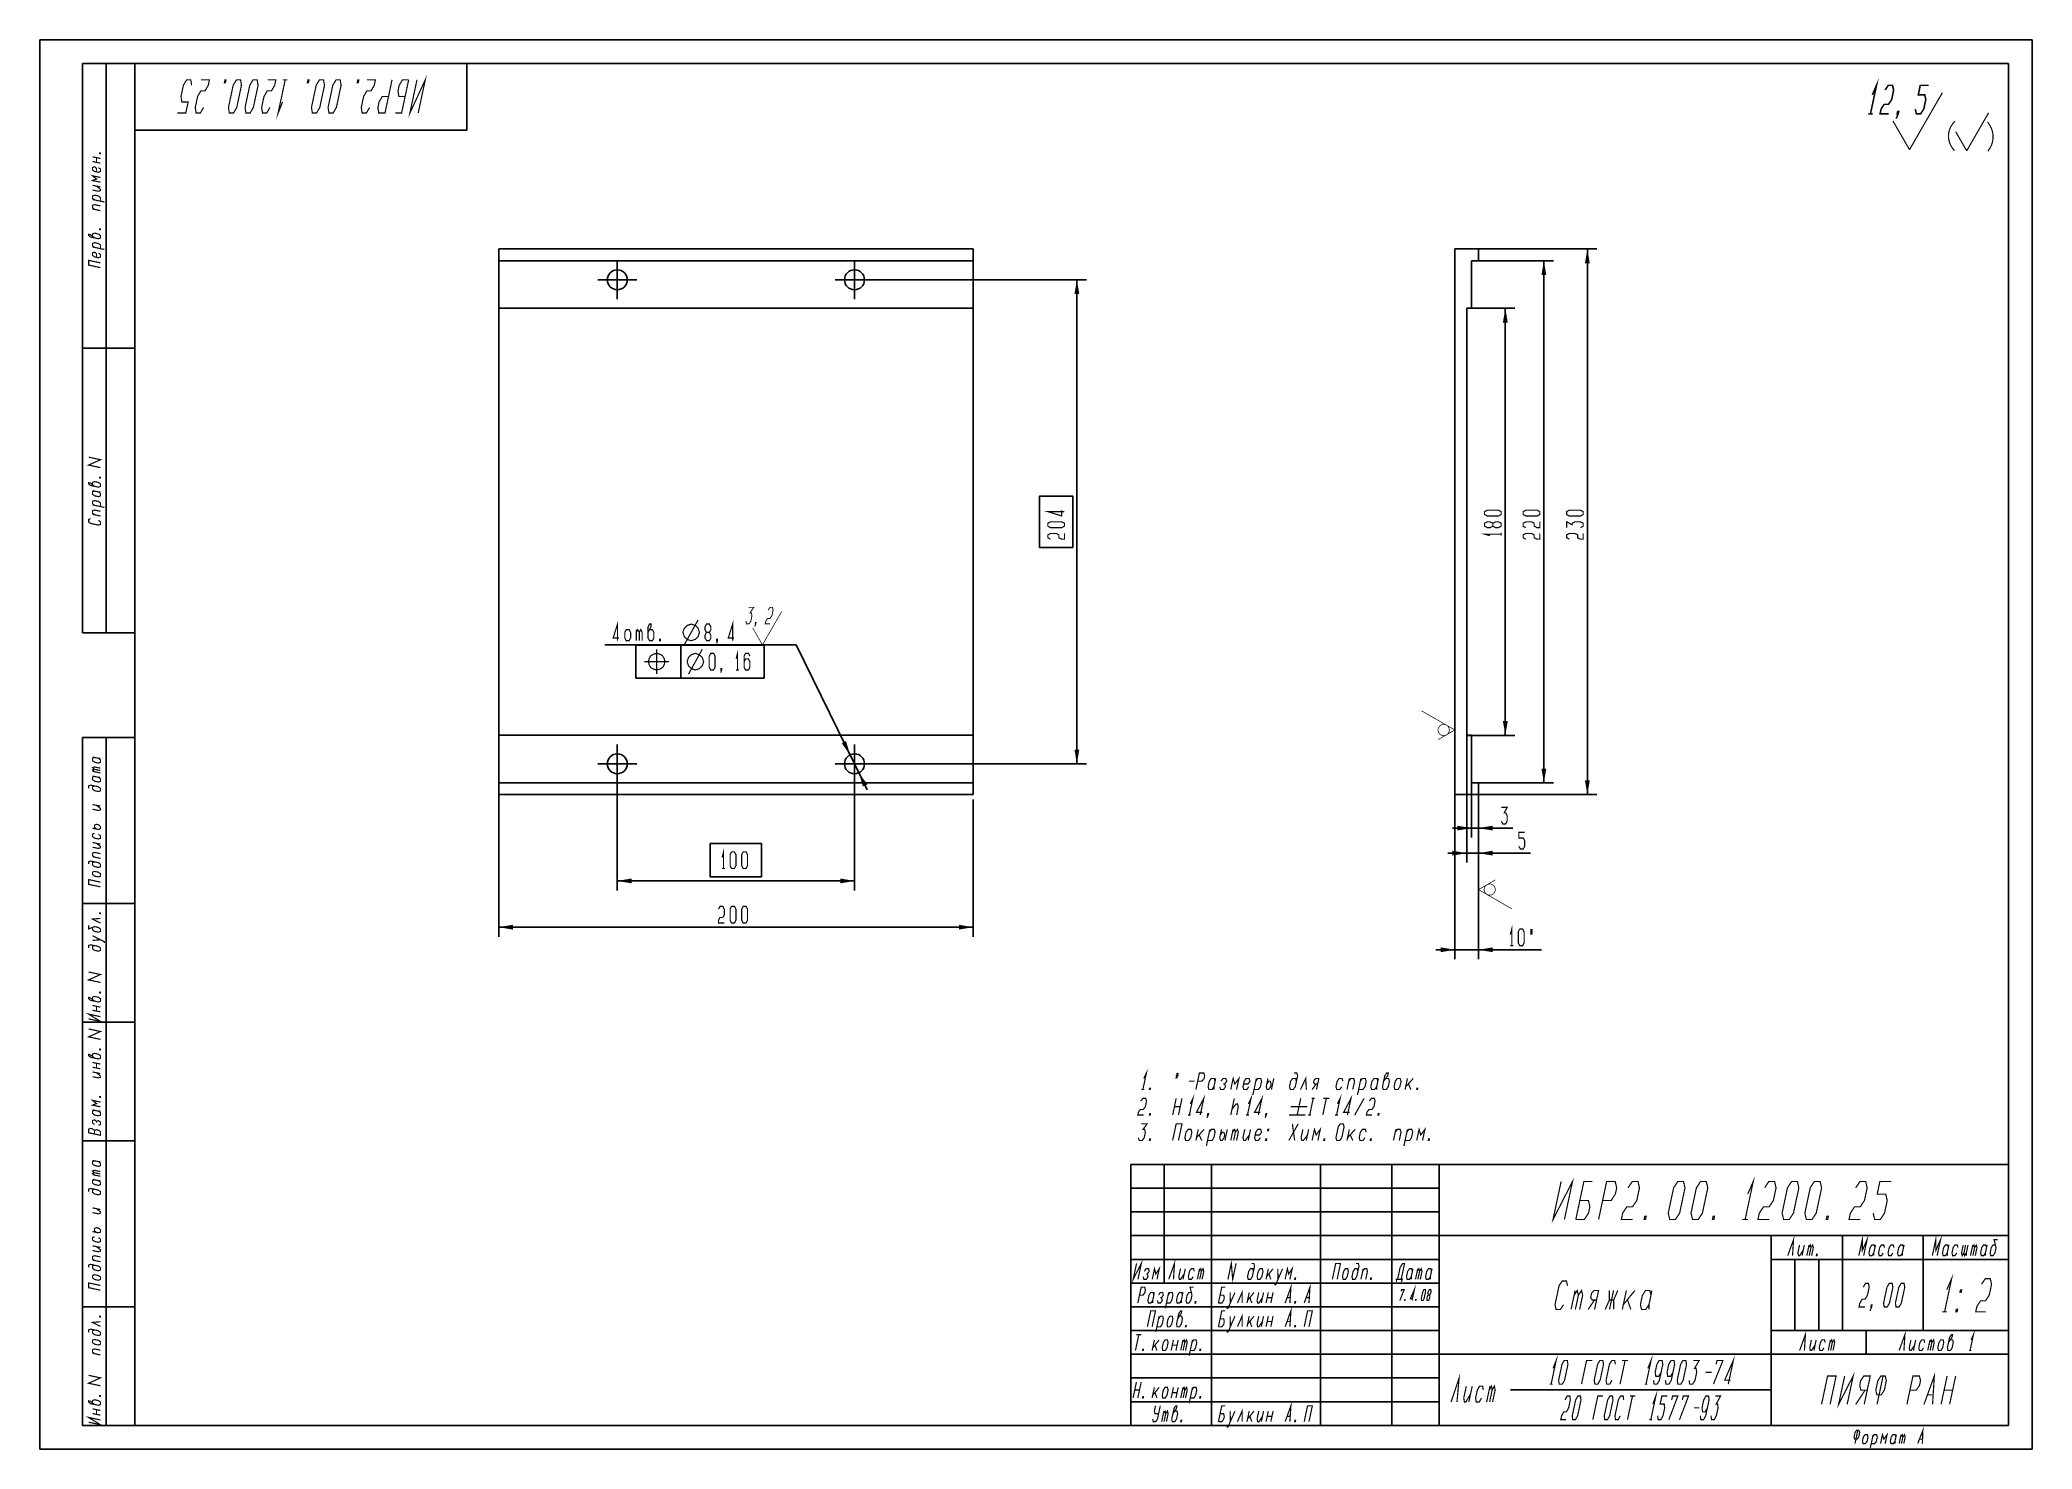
# Model space of a CAD drawing. Header units: millimetres. Extents: x 0 to 420, y 0 to 297.
import ezdxf

# ---------------------------------------------------------------- set-up
doc = ezdxf.new("R2010")
doc.units = ezdxf.units.MM
doc.header["$LTSCALE"] = 23.1
doc.linetypes.add('CENTER', pattern=[0.6, 0.375, -0.075, 0.075, -0.075])
doc.layers.get('0').update_dxf_attribs({"linetype": 'CONTINUOUS'})
doc.layers.add('ALL_AXIS', color=7, linetype='CONTINUOUS')
doc.layers.add('ALL_DIMENSIONS', color=7, linetype='CONTINUOUS')
doc.styles.get("Standard").update_dxf_attribs({"font": 'txt', "width": 0.7})
doc.dimstyles.new('DIMSTYLE_1', dxfattribs={"dimtxt": 3.5, "dimasz": 3, "dimexe": 0.18, "dimexo": 0.0625, "dimgap": 0.09, "dimtad": 1, "dimdec": 5, "dimlfac": 2, "dimdsep": 46, "dimtxsty": 'STANDARD', "dimblk": '_FILLED', "dimblk1": '_FILLED', "dimblk2": '_FILLED', "dimcen": 0.09, "dimadec": 0, "dimazin": 0, "dimtp": 0.5, "dimtm": 0.5, "dimtfac": 1, "dimtdec": 5, "dimtofl": 0, "dimtmove": 0, "dimatfit": 3, "dimldrblk": '_FILLED', "dimfxl": 1, "dimtolj": 1, "dimarcsym": 0})
doc.dimstyles.new('DIMSTYLE_2', dxfattribs={"dimtxt": 3.5, "dimasz": 3, "dimexe": 0.18, "dimexo": 0.0625, "dimgap": 0.09, "dimtad": 1, "dimlfac": 2, "dimdsep": 46, "dimtxsty": 'STANDARD', "dimblk": '_FILLED', "dimblk1": '_FILLED', "dimblk2": '_FILLED', "dimcen": 0.09, "dimadec": 0, "dimazin": 0, "dimtp": 0.5, "dimtm": 0.5, "dimtfac": 1, "dimtofl": 0, "dimtmove": 0, "dimatfit": 3, "dimldrblk": '_FILLED', "dimfxl": 1, "dimtolj": 1, "dimarcsym": 0})
doc.dimstyles.new('DIMSTYLE_3', dxfattribs={"dimtxt": 3.5, "dimasz": 3, "dimexe": 0.18, "dimexo": 0.0625, "dimgap": 0.09, "dimtad": 1, "dimlfac": 2, "dimdsep": 46, "dimtxsty": 'STANDARD', "dimblk": '_FILLED', "dimblk1": '_FILLED', "dimblk2": '_FILLED', "dimcen": 0.09, "dimadec": 0, "dimazin": 0, "dimtp": 0.2, "dimtm": 0.2, "dimtfac": 1, "dimtofl": 0, "dimtmove": 0, "dimatfit": 3, "dimldrblk": '_FILLED', "dimfxl": 1, "dimtolj": 1, "dimarcsym": 0})
doc.dimstyles.new('DIMSTYLE_4', dxfattribs={"dimtxt": 3.5, "dimasz": 3, "dimexe": 0.18, "dimexo": 0.0625, "dimgap": 0.09, "dimtad": 1, "dimlfac": 2, "dimdsep": 46, "dimtxsty": 'STANDARD', "dimblk": '_FILLED', "dimblk1": '_FILLED', "dimblk2": '_FILLED', "dimcen": 0.09, "dimadec": 0, "dimazin": 0, "dimtp": 0.1, "dimtm": 0.1, "dimtfac": 1, "dimtofl": 0, "dimtmove": 0, "dimatfit": 3, "dimldrblk": '_FILLED', "dimfxl": 1, "dimtolj": 1, "dimarcsym": 0})
doc.dimstyles.new('DIMSTYLE_5', dxfattribs={"dimtxt": 3.5, "dimasz": 3, "dimexe": 0.18, "dimexo": 0.0625, "dimgap": 0.09, "dimtad": 1, "dimtih": 1, "dimtoh": 1, "dimdec": 5, "dimlfac": 2, "dimdsep": 46, "dimtxsty": 'STANDARD', "dimblk": '_FILLED', "dimblk1": '_FILLED', "dimblk2": '_FILLED', "dimcen": 0.09, "dimadec": 0, "dimazin": 0, "dimtp": 0.2, "dimtm": 0.2, "dimtfac": 1, "dimtdec": 5, "dimtofl": 0, "dimtmove": 0, "dimatfit": 3, "dimldrblk": '_FILLED', "dimfxl": 1, "dimtolj": 1, "dimarcsym": 0})
doc.dimstyles.new('DIMSTYLE_6', dxfattribs={"dimtxt": 3.5, "dimasz": 3, "dimexe": 0.18, "dimexo": 0.0625, "dimgap": 0.09, "dimtad": 1, "dimdec": 5, "dimlfac": 2, "dimdsep": 46, "dimtxsty": 'STANDARD', "dimblk": '_FILLED', "dimblk1": '_FILLED', "dimblk2": '_FILLED', "dimcen": 0.09, "dimadec": 0, "dimazin": 0, "dimtp": 0.3, "dimtm": 0.3, "dimtfac": 1, "dimtdec": 5, "dimtofl": 0, "dimtmove": 0, "dimatfit": 3, "dimldrblk": '_FILLED', "dimfxl": 1, "dimtolj": 1, "dimarcsym": 0})

msp = doc.modelspace()

# ---------------------------------------------------------------- blocks, each defined once
blk = doc.blocks.new('_FILLED')
at = {"color": 0, "linetype": 'BYBLOCK'}
blk.add_solid([(0, 0), (-1, 0.17), (-1, -0.17)], dxfattribs=at)
blk = doc.blocks.new('*D0')
at = {"layer": 'ALL_DIMENSIONS', "color": 2, "linetype": 'CONTINUOUS'}
for p, q in [((96.74, 138.51), (96.74, 108)), ((196.74, 136.93), (196.74, 108)), ((96.74, 110), (146.74, 110)), ((196.74, 110), (146.74, 110))]:
    blk.add_line(p, q, dxfattribs=at)
at = {"layer": 'ALL_DIMENSIONS', "color": 2, "linetype": 'CONTINUOUS', "xscale": 3, "yscale": 3, "zscale": 3, "rotation": 180}
blk.add_blockref('_FILLED', (96.74, 110), dxfattribs=at)
at = {"layer": 'ALL_DIMENSIONS', "color": 2, "linetype": 'CONTINUOUS', "xscale": 3, "yscale": 3, "zscale": 3}
blk.add_blockref('_FILLED', (196.74, 110), dxfattribs=at)
blk = doc.blocks.new('*D1')
at = {"layer": 'ALL_DIMENSIONS', "color": 2, "linetype": 'CONTINUOUS'}
for p, q in [((298.29, 252.93), (328.23, 252.93)), ((326.23, 252.93), (326.23, 195.43)), ((326.23, 137.93), (326.23, 195.43)), ((298.29, 137.93), (328.23, 137.93))]:
    blk.add_line(p, q, dxfattribs=at)
at = {"layer": 'ALL_DIMENSIONS', "color": 2, "linetype": 'CONTINUOUS', "xscale": 3, "yscale": 3, "zscale": 3}
for p, rotation in [((326.23, 252.93), 90), ((326.23, 137.93), 270)]:
    blk.add_blockref('_FILLED', p, dxfattribs=dict(at, rotation=rotation))
blk = doc.blocks.new('*D2')
at = {"layer": 'ALL_DIMENSIONS', "color": 2, "linetype": 'CONTINUOUS'}
for p, q in [((300.79, 240.43), (310.94, 240.43)), ((308.94, 240.43), (308.94, 195.43)), ((308.94, 150.43), (308.94, 195.43)), ((300.79, 150.43), (310.94, 150.43))]:
    blk.add_line(p, q, dxfattribs=at)
at = {"layer": 'ALL_DIMENSIONS', "color": 2, "linetype": 'CONTINUOUS', "xscale": 3, "yscale": 3, "zscale": 3}
for p, rotation in [((308.94, 240.43), 90), ((308.94, 150.43), 270)]:
    blk.add_blockref('_FILLED', p, dxfattribs=dict(at, rotation=rotation))
blk = doc.blocks.new('*D3')
at = {"layer": 'ALL_DIMENSIONS', "color": 2, "linetype": 'CONTINUOUS'}
for p, q in [((298.29, 137.98), (298.29, 103.24)), ((303.29, 137.57), (303.29, 103.24)), ((298.29, 105.24), (294.29, 105.24)), ((294.29, 105.24), (300.79, 105.24)), ((316.58, 105.24), (300.79, 105.24)), ((303.29, 105.24), (316.58, 105.24))]:
    blk.add_line(p, q, dxfattribs=at)
at = {"layer": 'ALL_DIMENSIONS', "color": 2, "linetype": 'CONTINUOUS', "xscale": 3, "yscale": 3, "zscale": 3}
blk.add_blockref('_FILLED', (298.29, 105.24), dxfattribs=at)
at = {"layer": 'ALL_DIMENSIONS', "color": 2, "linetype": 'CONTINUOUS', "xscale": 3, "yscale": 3, "zscale": 3, "rotation": 180}
blk.add_blockref('_FILLED', (303.29, 105.24), dxfattribs=at)
blk = doc.blocks.new('STANDARD_BL0', base_point=(306.79, 116.91))
at = {"color": 2, "linetype": 'CONTINUOUS', "const_width": 0.146}
for points in [[(303.29, 117.92), (306.82, 119.95)], [(303.29, 117.92), (310.3, 113.87)]]:
    blk.add_lwpolyline(points, dxfattribs=at)
blk.add_lwpolyline([(304.47, 117.92, 1), (306.82, 117.92, 1)], format="xyb", close=True, dxfattribs=at)
blk = doc.blocks.new('*D4')
at = {"layer": 'ALL_DIMENSIONS', "color": 2, "linetype": 'CONTINUOUS'}
for p, q in [((303.29, 250.43), (319.07, 250.43)), ((317.07, 250.43), (317.07, 195.43)), ((317.07, 140.43), (317.07, 195.43)), ((303.29, 140.43), (319.07, 140.43))]:
    blk.add_line(p, q, dxfattribs=at)
at = {"layer": 'ALL_DIMENSIONS', "color": 2, "linetype": 'CONTINUOUS', "xscale": 3, "yscale": 3, "zscale": 3}
for p, rotation in [((317.07, 250.43), 90), ((317.07, 140.43), 270)]:
    blk.add_blockref('_FILLED', p, dxfattribs=dict(at, rotation=rotation))
blk = doc.blocks.new('*D5')
at = {"layer": 'ALL_DIMENSIONS', "color": 2, "linetype": 'CONTINUOUS'}
for p, q in [((301.79, 140.92), (301.79, 128.88)), ((303.29, 138.27), (303.29, 128.88)), ((301.79, 130.88), (297.79, 130.88)), ((297.79, 130.88), (302.54, 130.88)), ((310.54, 130.88), (302.54, 130.88)), ((303.29, 130.88), (310.54, 130.88))]:
    blk.add_line(p, q, dxfattribs=at)
at = {"layer": 'ALL_DIMENSIONS', "color": 2, "linetype": 'CONTINUOUS', "xscale": 3, "yscale": 3, "zscale": 3}
blk.add_blockref('_FILLED', (301.79, 130.88), dxfattribs=at)
at = {"layer": 'ALL_DIMENSIONS', "color": 2, "linetype": 'CONTINUOUS', "xscale": 3, "yscale": 3, "zscale": 3, "rotation": 180}
blk.add_blockref('_FILLED', (303.29, 130.88), dxfattribs=at)
blk = doc.blocks.new('*D6')
at = {"layer": 'ALL_DIMENSIONS', "color": 2, "linetype": 'CONTINUOUS'}
for p, q in [((300.79, 151.22), (300.79, 123.6)), ((303.29, 138.54), (303.29, 123.6)), ((300.79, 125.6), (296.79, 125.6)), ((296.79, 125.6), (302.04, 125.6)), ((314.24, 125.6), (302.04, 125.6)), ((303.29, 125.6), (314.24, 125.6))]:
    blk.add_line(p, q, dxfattribs=at)
at = {"layer": 'ALL_DIMENSIONS', "color": 2, "linetype": 'CONTINUOUS', "xscale": 3, "yscale": 3, "zscale": 3}
blk.add_blockref('_FILLED', (300.79, 125.6), dxfattribs=at)
at = {"layer": 'ALL_DIMENSIONS', "color": 2, "linetype": 'CONTINUOUS', "xscale": 3, "yscale": 3, "zscale": 3, "rotation": 180}
blk.add_blockref('_FILLED', (303.29, 125.6), dxfattribs=at)
blk = doc.blocks.new('*D7')
at = {"layer": 'ALL_DIMENSIONS', "color": 2, "linetype": 'CONTINUOUS'}
for p, q in [((149.33, 169.5), (119.11, 169.5)), ((159.47, 169.5), (149.33, 169.5)), ((171.74, 144.43), (159.47, 169.5)), ((170.81, 146.32), (171.74, 144.43)), ((172.66, 142.55), (171.74, 144.43)), ((171.74, 144.43), (174.42, 138.95))]:
    blk.add_line(p, q, dxfattribs=at)
at = {"layer": 'ALL_DIMENSIONS', "color": 2, "linetype": 'CONTINUOUS', "xscale": 3, "yscale": 3, "zscale": 3}
for p, rotation in [((170.81, 146.32), 296.0734660757), ((172.66, 142.55), 116.0717247103)]:
    blk.add_blockref('_FILLED', p, dxfattribs=dict(at, rotation=rotation))
blk = doc.blocks.new('STANDARD_BL1', base_point=(152.61, 173.45))
at = {"color": 2, "linetype": 'CONTINUOUS'}
for points, const_width in [([(149.46, 177.41), (150.51, 177.41), (149.73, 176.24), (150, 176.24), (150.13, 175.66), (149.89, 174.49), (149.5, 173.91), (148.98, 173.91), (148.84, 174.49)], 0.194), ([(152.33, 169.5), (156.38, 176.51)], 0.146), ([(153.53, 176.82), (153.92, 177.41), (154.44, 177.41), (154.58, 176.82), (154.33, 175.66), (153.95, 175.07), (153.42, 175.07), (153.04, 174.49), (152.91, 173.91), (153.96, 173.91)], 0.194), ([(152.33, 169.5), (150.3, 173.03)], 0.146), ([(150.94, 173.91), (150.81, 173.91), (150.88, 174.2), (151.01, 174.2), (150.94, 173.91), (150.69, 173.32)], 0.194)]:
    blk.add_lwpolyline(points, dxfattribs=dict(at, const_width=const_width))
blk = doc.blocks.new('*D8')
at = {"layer": 'ALL_DIMENSIONS', "color": 2, "linetype": 'CONTINUOUS'}
for p, q in [((171.74, 246.43), (220.62, 246.43)), ((218.62, 246.43), (218.62, 195.43)), ((218.62, 144.43), (218.62, 195.43)), ((171.74, 144.43), (220.62, 144.43))]:
    blk.add_line(p, q, dxfattribs=at)
at = {"layer": 'ALL_DIMENSIONS', "color": 2, "linetype": 'CONTINUOUS', "xscale": 3, "yscale": 3, "zscale": 3}
for p, rotation in [((218.62, 246.43), 90), ((218.62, 144.43), 270)]:
    blk.add_blockref('_FILLED', p, dxfattribs=dict(at, rotation=rotation))
blk = doc.blocks.new('*D9')
at = {"layer": 'ALL_DIMENSIONS', "color": 2, "linetype": 'CONTINUOUS'}
for p, q in [((121.74, 144.43), (121.74, 117.75)), ((171.74, 144.43), (171.74, 117.75)), ((121.74, 119.75), (146.74, 119.75)), ((171.74, 119.75), (146.74, 119.75))]:
    blk.add_line(p, q, dxfattribs=at)
at = {"layer": 'ALL_DIMENSIONS', "color": 2, "linetype": 'CONTINUOUS', "xscale": 3, "yscale": 3, "zscale": 3, "rotation": 180}
blk.add_blockref('_FILLED', (121.74, 119.75), dxfattribs=at)
at = {"layer": 'ALL_DIMENSIONS', "color": 2, "linetype": 'CONTINUOUS', "xscale": 3, "yscale": 3, "zscale": 3}
blk.add_blockref('_FILLED', (171.74, 119.75), dxfattribs=at)
blk = doc.blocks.new('STANDARD_BL2', base_point=(398.14, 279.95))
at = {"color": 2, "linetype": 'CONTINUOUS'}
for points, const_width in [([(386.31, 285.42), (387.19, 287.42), (385.91, 281.42)], 0.333), ([(389, 286.42), (389.66, 287.42), (390.56, 287.42), (390.8, 286.42), (390.38, 284.42), (389.71, 283.42), (388.81, 283.42), (388.15, 282.42), (387.94, 281.42), (389.74, 281.42)], 0.333), ([(394.14, 273.86), (401.08, 285.88)], 0.25), ([(395.35, 282.42), (395.59, 281.42), (396.49, 281.42), (397.15, 282.42), (397.58, 284.42), (397.34, 285.42), (395.99, 285.42), (396.41, 287.42), (398.21, 287.42)], 0.333), ([(385.46, 281.42), (386.36, 281.42)], 0.333), ([(391.76, 281.42), (391.54, 281.42), (391.65, 281.92), (391.87, 281.92), (391.76, 281.42), (391.33, 280.42)], 0.333), ([(406.2, 273.62), (410.82, 281.63)], 0.25), ([(394.14, 273.86), (390.65, 279.91)], 0.25), ([(406.2, 273.62), (403.87, 277.65)], 0.25)]:
    blk.add_lwpolyline(points, dxfattribs=dict(at, const_width=const_width))
at = {"color": 2, "linetype": 'CONTINUOUS', "const_width": 0.25}
for points in [[(403.73, 279.83, 0.433164), (403.66, 273.66)], [(410.63, 273.51, 0.372459), (410.58, 279.67)]]:
    blk.add_lwpolyline(points, format="xyb", dxfattribs=at)
blk = doc.blocks.new('STANDARD_BL3', base_point=(294.79, 152.56))
at = {"color": 2, "linetype": 'CONTINUOUS', "const_width": 0.146}
for points in [[(298.29, 151.56), (291.28, 155.6)], [(298.29, 151.56), (294.76, 149.52)]]:
    blk.add_lwpolyline(points, dxfattribs=at)
blk.add_lwpolyline([(294.76, 151.56, 1), (297.12, 151.56, 1)], format="xyb", close=True, dxfattribs=at)

# ---------------------------------------------------------------- dimensions: what is measured, and where the dimension line sits
at = {"layer": 'ALL_DIMENSIONS', "color": 2, "linetype": 'CONTINUOUS'}
for base, p1, p2, angle, dimstyle, picture, middle in [((326.2290785, 252.9326044), (298.2904094, 137.9326044), (298.2904094, 252.9326044), 90, 'DIMSTYLE_2', '*D1', (325.3540785, 191.7576044)), ((317.0739098, 250.4326044), (303.2904094, 140.4326044), (303.2904094, 250.4326044), 90, 'DIMSTYLE_2', '*D4', (316.1989098, 191.7576044)), ((218.620466, 144.4326044), (171.7371824, 246.4326044), (171.7371824, 144.4326044), 270, 'DIMSTYLE_1', '*D8', (215.995466, 191.7576044)), ((308.9379357, 150.4326044), (300.7904094, 240.4326044), (300.7904094, 150.4326044), 270, 'DIMSTYLE_2', '*D2', (308.0629357, 191.7576044)), ((300.7904094, 125.5961653), (303.2904094, 138.5382144), (300.7904094, 151.2161401), 180, 'DIMSTYLE_4', '*D6', (311.7923132, 126.4711653)), ((301.7904094, 130.8786344), (303.2904094, 138.274091), (301.7904094, 140.9153255), 180, 'DIMSTYLE_4', '*D5', (308.0945848, 131.7536344))]:
    dim = msp.add_linear_dim(base=base, p1=p1, p2=p2, angle=angle, dimstyle=dimstyle, dxfattribs=at)
    dim.commit()
    dim.dimension.update_dxf_attribs({"geometry": picture, "text_midpoint": middle, "dimtype": 160})
dim = msp.add_diameter_dim_2p(p1=(172.6601568, 142.5463069), p2=(170.8142079, 146.3189019), text='4îòâ. <>', dimstyle='DIMSTYLE_5', dxfattribs=at)
dim.commit()
dim.dimension.update_dxf_attribs({"geometry": '*D7', "text_midpoint": (120.8606564, 170.3756048), "dimtype": 163})
for base, p1, p2, dimstyle, picture, middle in [((171.7371824, 119.7470491), (121.7371824, 144.4326044), (171.7371824, 144.4326044), 'DIMSTYLE_6', '*D9', (143.0621824, 122.3720491)), ((196.7371824, 110.0028548), (96.7371824, 138.5102003), (196.7371824, 136.9328635), 'DIMSTYLE_1', '*D0', (143.0621824, 110.8778548))]:
    dim = msp.add_linear_dim(base=base, p1=p1, p2=p2, dimstyle=dimstyle, dxfattribs=at)
    dim.commit()
    dim.dimension.update_dxf_attribs({"geometry": picture, "text_midpoint": middle, "dimtype": 160})
dim = msp.add_linear_dim(base=(303.2904094, 105.2390363), p1=(298.2904094, 137.9834231), p2=(303.2904094, 137.5707302), text='<>*', dimstyle='DIMSTYLE_3', dxfattribs=at)
dim.commit()
dim.dimension.update_dxf_attribs({"geometry": '*D3', "text_midpoint": (314.1259278, 106.1140363), "dimtype": 160})

# ---------------------------------------------------------------- linework, layer by layer
at = {"color": 7, "linetype": 'CONTINUOUS'}
for p, q in [((0, 297), (0, 0)), ((0, 297), (420, 297)), ((420, 0), (420, 297)), ((9, 172), (9, 292)), ((9, 292), (20, 292)), ((14, 172), (14, 292)), ((20, 172), (20, 292)), ((90, 292), (20, 292)), ((20, 278), (20, 292)), ((20, 292), (20, 5)), ((20, 292), (415, 292)), ((90, 278), (90, 292)), ((415, 5), (415, 292)), ((90, 278), (20, 278)), ((96.7371824, 252.9326044), (96.7371824, 137.9326044)), ((96.7371824, 252.9326044), (196.7371824, 252.9326044)), ((196.7371824, 252.9326044), (196.7371824, 137.9326044)), ((298.2904094, 137.9326044), (298.2904094, 252.9326044)), ((298.2904094, 252.9326044), (303.2904094, 252.9326044)), ((303.2904094, 252.9326044), (303.2904094, 250.4326044)), ((96.7371824, 250.4326044), (196.7371824, 250.4326044)), ((301.7904094, 250.4326044), (301.7904094, 240.4326044)), ((303.2904094, 250.4326044), (301.7904094, 250.4326044)), ((96.7371824, 240.4326044), (196.7371824, 240.4326044)), ((300.7904094, 240.4326044), (300.7904094, 150.4326044)), ((301.7904094, 240.4326044), (300.7904094, 240.4326044)), ((9, 232), (20, 232)), ((9, 172), (20, 172)), ((9, 5), (9, 150)), ((9, 150), (20, 150)), ((14, 5), (14, 150)), ((20, 5), (20, 150)), ((96.7371824, 150.4326044), (196.7371824, 150.4326044)), ((300.7904094, 150.4326044), (301.7904094, 150.4326044)), ((301.7904094, 150.4326044), (301.7904094, 140.4326044)), ((96.7371824, 140.4326044), (196.7371824, 140.4326044)), ((301.7904094, 140.4326044), (303.2904094, 140.4326044)), ((303.2904094, 140.4326044), (303.2904094, 137.9326044)), ((96.7371824, 137.9326044), (196.7371824, 137.9326044)), ((303.2904094, 137.9326044), (298.2904094, 137.9326044)), ((9, 115), (20, 115)), ((9, 90), (20, 90)), ((9, 65), (20, 65)), ((415, 60), (230, 60)), ((230, 5), (230, 60)), ((237, 35), (237, 60)), ((247, 5), (247, 60)), ((270, 5), (270, 60)), ((285, 5), (285, 60)), ((295, 5), (295, 60)), ((415, 5), (415, 60)), ((295, 55), (230, 55)), ((295, 50), (230, 50)), ((415, 45), (230, 45)), ((365, 5), (365, 45)), ((380, 25), (380, 45)), ((397, 25), (397, 45)), ((295, 40), (230, 40)), ((415, 40), (365, 40)), ((370, 25), (370, 40)), ((375, 25), (375, 40)), ((295, 35), (230, 35)), ((9, 30), (20, 30)), ((295, 30), (230, 30)), ((295, 25), (230, 25)), ((415, 25), (365, 25)), ((385, 20), (385, 25)), ((415, 20), (230, 20)), ((295, 15), (230, 15)), ((295, 10), (230, 10)), ((365, 12.5), (310, 12.5)), ((9, 5), (20, 5)), ((415, 5), (20, 5)), ((415, 5), (230, 5)), ((0, 0), (420, 0))]:
    msp.add_line(p, q, dxfattribs=at)
at = {"color": 2, "linetype": 'CONTINUOUS'}
for p, q in [((125.6550767, 169.4557352), (125.6550767, 162.4557352)), ((152.66341, 169.4557352), (125.6550767, 169.4557352)), ((135.1342433, 162.4557352), (135.1342433, 169.4557352)), ((152.66341, 162.4557352), (152.66341, 169.4557352)), ((125.6550767, 162.4557352), (152.66341, 162.4557352))]:
    msp.add_line(p, q, dxfattribs=at)
at = {"color": 2, "linetype": 'CONTINUOUS', "const_width": 0.25}
for points in [[(32.0020184, 287.4115137), (31.8125006, 288.5782031), (30.9374995, 288.5782031), (30.2520163, 287.4115137), (29.7560509, 285.078186), (29.9455687, 283.9115222), (31.2580687, 283.9115222), (30.7621033, 281.5781946), (29.0121043, 281.5781946)], [(34.5100854, 282.7448584), (33.8246054, 281.5781946), (32.9496043, 281.5781946), (32.7600865, 282.7448584), (33.2560519, 285.078186), (33.9415352, 286.2448499), (34.8165363, 286.2448499), (35.5020163, 287.4115137), (35.7500006, 288.5782031), (33.9999985, 288.5782031)], [(39.0312506, 288.5782031), (39.2499985, 288.5782031), (39.1260095, 287.9948584), (38.9072585, 287.9948584), (39.0312506, 288.5782031)], [(42.3125006, 288.5782031), (42.5020184, 287.4115137), (41.5100876, 282.7448584), (40.8246043, 281.5781946), (39.9496033, 281.5781946), (39.7600854, 282.7448584), (40.7520163, 287.4115137), (41.4374995, 288.5782031), (42.3125006, 288.5782031)], [(45.8124985, 288.5782031), (46.0020163, 287.4115137), (45.0100854, 282.7448584), (44.3246054, 281.5781946), (43.4496043, 281.5781946), (43.2600865, 282.7448584), (44.2520174, 287.4115137), (44.9375006, 288.5782031), (45.8124985, 288.5782031)], [(48.5100865, 282.7448584), (47.8246033, 281.5781946), (46.9496054, 281.5781946), (46.7600876, 282.7448584), (47.256053, 285.078186), (47.9415363, 286.2448499), (48.8165341, 286.2448499), (49.5020174, 287.4115137), (49.7499985, 288.5782031), (47.9999995, 288.5782031)], [(51.1643198, 283.9115222), (50.2308554, 281.5781946), (51.7187485, 288.5782031)], [(52.1562506, 288.5782031), (51.2812495, 288.5782031)], [(56.5312527, 288.5782031), (56.7500006, 288.5782031), (56.6260117, 287.9948584), (56.4072574, 287.9948584), (56.5312527, 288.5782031)], [(59.8125027, 288.5782031), (60.0020142, 287.4115137), (59.0100897, 282.7448584), (58.3246033, 281.5781946), (57.4496054, 281.5781946), (57.2600876, 282.7448584), (58.2520184, 287.4115137), (58.9374985, 288.5782031), (59.8125027, 288.5782031)], [(63.3125006, 288.5782031), (63.5020184, 287.4115137), (62.5100876, 282.7448584), (61.8246011, 281.5781946), (60.9496033, 281.5781946), (60.7600854, 282.7448584), (61.7520163, 287.4115137), (62.4375027, 288.5782031), (63.3125006, 288.5782031)], [(67.0312527, 288.5782031), (67.2500006, 288.5782031), (67.1260117, 287.9948584), (66.9072574, 287.9948584), (67.0312527, 288.5782031)], [(69.5100897, 282.7448584), (68.8246033, 281.5781946), (67.9496054, 281.5781946), (67.7600876, 282.7448584), (68.2560498, 285.078186), (68.9415363, 286.2448499), (69.8165341, 286.2448499), (70.5020142, 287.4115137), (70.7499985, 288.5782031), (69.0000027, 288.5782031)], [(74.2500027, 288.5782031), (72.7621033, 281.5781946), (71.4496033, 281.5781946), (71.2600854, 282.7448584), (71.5080698, 283.9115222), (72.1935498, 285.078186), (73.5060498, 285.078186)], [(77.7500006, 288.5782031), (76.2621011, 281.5781946), (74.9496011, 281.5781946)], [(77.7500006, 288.5782031), (76.4375006, 288.5782031), (75.7520142, 287.4115137), (75.5040363, 286.2448499), (75.6935541, 285.078186), (77.0060541, 285.078186)], [(79.7621054, 281.5781946), (81.2499985, 288.5782031), (78.0121033, 281.5781946), (79.5000027, 288.5782031)], [(12.7779261, 273.1250024), (12.7779261, 273.0000073), (12.5695924, 273.0442786), (12.5695924, 273.1692737), (12.7779261, 273.1250024)], [(11.1112594, 272.3542676), (12.7779261, 271.9999951)], [(12.7779261, 271.0000085), (11.1112594, 271.3542554)], [(11.9445927, 269.1771204), (11.9445927, 269.9271423), (11.5279261, 270.2657007), (11.1112594, 270.1042529), (11.1112594, 269.6042725), (11.5279261, 269.2656885), (12.3612594, 269.0885779), (12.7779261, 269.25), (12.7779261, 269.7500061), (12.3612594, 270.0885645)], [(11.9445927, 271.1771191), (11.9445927, 272.1771313)], [(12.7779261, 267.000011), (11.1112594, 267.3542578), (11.9445927, 267.6771277), (11.1112594, 268.35427), (12.7779261, 267.9999976)], [(11.1112594, 266.3542712), (12.7779261, 265.9999988)], [(11.1112594, 265.354259), (12.3612594, 265.0885547), (12.7779261, 265.2500024), (12.7779261, 265.4999927), (11.9445927, 266.177135)], [(12.7779261, 262.9999878), (12.7779261, 263.7500098), (12.3612594, 264.0885681), (11.5279261, 264.2657043), (11.1112594, 264.1042566), (11.1112594, 263.6042505), (11.5279261, 263.2656921)], [(13.6112595, 262.8228772), (11.1112594, 263.3542603)], [(11.5279261, 261.2656934), (11.1112594, 261.6042517), (11.1112594, 262.1042578), (11.5279261, 262.2657056), (12.7779261, 262.0000012)], [(12.7779261, 260.999989), (11.1112594, 261.3542615)], [(11.5279261, 255.265697), (10.6945927, 255.9428137), (10.277926, 256.0313818), (10.277926, 255.7813916), (10.6945927, 255.4428333), (12.3612594, 255.0885608), (12.7779261, 255.2500085), (12.7779261, 255.749989), (12.3612594, 256.088573), (11.5279261, 256.2656836), (11.1112594, 256.1042615), (11.1112594, 255.6042554)], [(12.7779261, 257.1250122), (12.7779261, 256.9999915), (12.5695924, 257.0442883), (12.5695924, 257.1692834), (12.7779261, 257.1250122)], [(12.7779261, 252.9999939), (12.7779261, 253.7499902), (12.3612594, 254.0885742), (11.5279261, 254.2656848), (11.1112594, 254.1042627), (11.1112594, 253.6042566), (11.5279261, 253.2656982)], [(13.6112595, 252.8228577), (11.1112594, 253.3542664)], [(11.9445927, 251.1771313), (11.9445927, 251.9271277), (11.5279261, 252.265686), (11.1112594, 252.1042639), (11.1112594, 251.6042578), (11.5279261, 251.2656995), (12.3612594, 251.0885632), (12.7779261, 251.250011), (12.7779261, 251.7499915), (12.3612594, 252.0885754)], [(12.7779261, 248.9999963), (10.277926, 249.5313794), (10.277926, 250.5313916), (12.7779261, 250.0000085)], [(12.7779261, 206.8541602), (10.277926, 207.3855688), (12.7779261, 208.5208301), (10.277926, 209.0522131)], [(11.5279261, 202.9115332), (10.6945927, 203.5886499), (10.277926, 203.677218), (10.277926, 203.4272278), (10.6945927, 203.0886694), (12.3612594, 202.734397), (12.7779261, 202.8958447), (12.7779261, 203.3958252), (12.3612594, 203.7344092), (11.5279261, 203.9115198), (11.1112594, 203.7500977), (11.1112594, 203.2500916)], [(11.1112594, 202.0000891), (12.3612594, 201.7344104), (12.7779261, 201.7708374)], [(11.5279261, 201.911521), (11.1112594, 201.7500989), (11.1112594, 201.2500928), (11.5279261, 200.9115344), (12.3612594, 200.7343982), (12.7779261, 200.8958459), (12.7779261, 201.3958264), (12.3612594, 201.7344104)], [(12.7779261, 204.7708228), (12.7779261, 204.6458276), (12.5695924, 204.6901245), (12.5695924, 204.8151196), (12.7779261, 204.7708228)], [(12.7779261, 198.6458313), (12.7779261, 199.3958276), (12.3612594, 199.734386), (11.5279261, 199.9115222), (11.1112594, 199.7501001), (11.1112594, 199.250094), (11.5279261, 198.9115356)], [(13.6112595, 198.4686951), (11.1112594, 199.0001038)], [(11.5279261, 196.9115369), (11.1112594, 197.2500952), (11.1112594, 197.7501013), (11.5279261, 197.9115234), (12.7779261, 197.6458447)], [(10.6945927, 196.0886609), (10.277926, 195.9272131), (10.277926, 195.4272327), (10.6945927, 195.0886487), (12.3612594, 194.7344019), (12.7779261, 194.895824), (12.7779261, 195.3958301), (12.3612594, 195.7343884)], [(12.7779261, 196.6458325), (11.1112594, 197.000105)], [(130.03008, 163.3307373), (130.03008, 168.5807373)], [(136.7384161, 163.3307373), (139.6550757, 168.5807373)], [(146.7790411, 166.5390692), (147.0852869, 167.705733), (147.0852869, 164.2057288)], [(127.40508, 165.9557373), (132.65508, 165.9557373)], [(128.2800714, 165.9557373), (128.4259076, 165.3724054), (128.5717438, 165.080733), (128.8634161, 164.6432373), (129.446748, 164.3515649), (130.03008, 164.2057288), (130.6134119, 164.3515649), (130.9050714, 164.4974011), (131.34258, 164.7890735), (131.6342395, 165.3724054), (131.7800757, 165.9557373), (131.6342395, 166.5390692), (131.4884161, 166.8307288), (131.1967438, 167.2682373), (130.6134119, 167.5598969), (130.03008, 167.705733), (129.446748, 167.5598969), (129.1550757, 167.4140735), (128.71758, 167.1224011), (128.4259076, 166.5390692), (128.2800714, 165.9557373)], [(136.4467438, 165.9557373), (136.7384161, 166.8307288), (137.321748, 167.4140735), (138.1967395, 167.705733), (139.0717438, 167.4140735), (139.6550757, 166.8307288), (139.946748, 165.9557373), (139.6550757, 165.080733), (139.0717438, 164.4974011), (138.1967395, 164.2057288), (137.321748, 164.4974011), (136.7384161, 165.080733), (136.4467438, 165.9557373)], [(141.4196576, 164.2057288), (141.1134119, 164.7890735), (141.1134119, 167.1224011), (141.4196576, 167.705733), (142.0321619, 167.705733), (142.3384076, 167.1224011), (142.3384076, 164.7890735), (142.0321619, 164.2057288), (141.4196576, 164.2057288)], [(143.7165326, 164.2057288), (143.5634161, 164.2057288), (143.5634161, 164.4974011), (143.7165326, 164.4974011), (143.7165326, 164.2057288), (143.5634161, 163.6223969)], [(146.7790411, 164.2057288), (147.3915326, 164.2057288)], [(149.6884076, 167.1224011), (149.3821619, 167.705733), (148.7696576, 167.705733), (148.4634119, 167.1224011), (148.4634119, 164.7890735), (148.7696576, 164.2057288), (149.3821619, 164.2057288), (149.6884076, 164.7890735), (149.6884076, 165.9557373), (149.3821619, 166.5390692), (148.7696576, 166.5390692), (148.4634119, 165.9557373)], [(11.5279261, 143.2657013), (11.1112594, 143.6042596), (11.5279261, 143.7656946), (12.7779261, 143.5000031)], [(11.5279261, 142.7656952), (11.1112594, 143.1042664), (11.5279261, 143.2657013), (12.7779261, 142.9999969)], [(11.1112594, 145.8542615), (12.3612594, 145.5885699), (12.7779261, 145.6249969)], [(11.5279261, 145.7656934), (11.1112594, 145.6042584), (11.1112594, 145.1042651), (11.5279261, 144.765694), (12.3612594, 144.5885706), (12.7779261, 144.7500055), (12.7779261, 145.2499988), (12.3612594, 145.5885699)], [(12.7779261, 142.5000037), (11.1112594, 142.8542633)], [(11.5279261, 139.765697), (11.1112594, 139.6042621), (11.1112594, 139.104256), (11.5279261, 138.7656976), (12.3612594, 138.5885614), (12.7779261, 138.7499963), (12.7779261, 139.2500024), (12.3612594, 139.5885608), (10.6945927, 139.9428204), (10.277926, 139.7813855), (10.277926, 139.2813922)], [(11.1112594, 141.8542639), (12.3612594, 141.5885596), (12.7779261, 141.6249994)], [(11.5279261, 141.7656958), (11.1112594, 141.6042609), (11.1112594, 141.1042548), (11.5279261, 140.7656964), (12.3612594, 140.5885602), (12.7779261, 140.7499951), (12.7779261, 141.2500012), (12.3612594, 141.5885596)], [(11.1112594, 135.8542548), (12.7779261, 135.4999951)], [(11.1112594, 134.8542554), (12.3612594, 134.5885638), (12.7779261, 134.7499988), (12.7779261, 135.0000018), (11.9445927, 135.6771313)], [(11.1112594, 130.8542578), (12.3612594, 130.5885663), (12.7779261, 130.7500012), (12.7779261, 131.2499945), (12.3612594, 131.5885657), (11.9445927, 131.6771338), (11.5279261, 131.5156989), (11.5279261, 131.0156927), (11.9445927, 130.6771344)], [(11.5279261, 129.7656903), (11.1112594, 129.6042554), (11.1112594, 129.1042621), (11.5279261, 128.7656909), (12.3612594, 128.5885675), (12.7779261, 128.7500024), (12.7779261, 129.2499957), (12.3612594, 129.5885669)], [(11.1112594, 127.8542596), (12.7779261, 127.5)], [(11.1112594, 126.8542603), (12.3612594, 126.5885687), (12.7779261, 126.7500037), (12.7779261, 126.9999939), (11.9445927, 127.6771362)], [(11.5279261, 123.765694), (11.1112594, 123.604259), (11.1112594, 123.1042657), (11.5279261, 122.7656946), (12.3612594, 122.5885712), (12.7779261, 122.7500061), (12.7779261, 123.2499994), (12.3612594, 123.5885706), (10.6945927, 123.9428302), (10.277926, 123.7813953), (10.277926, 123.2813892)], [(11.5279261, 124.7656934), (11.1112594, 125.1042645), (11.1112594, 125.6042578), (11.5279261, 125.7656927), (12.7779261, 125.5000012)], [(12.7779261, 124.5000018), (11.1112594, 124.8542615)], [(12.3612594, 120.5885596), (12.7779261, 120.7499945), (12.7779261, 121.2500006), (12.3612594, 121.588559), (11.5279261, 121.7656952), (11.1112594, 121.6042603), (11.1112594, 121.104267), (11.5279261, 120.7656958), (12.3612594, 120.5885596)], [(12.7779261, 118.5000055), (10.277926, 119.0313885), (10.277926, 120.0313879), (12.7779261, 119.5000049)], [(11.1112594, 109.9584247), (11.1112594, 109.4584314), (11.5279261, 109.1198602), (12.3612594, 108.9427368), (12.7779261, 109.1041718), (12.7779261, 109.604165), (12.3612594, 109.9427362), (11.5279261, 110.1198596), (10.277926, 109.6355548), (10.277926, 110.385564)], [(12.7779261, 110.8541675), (11.1112594, 111.7084332), (12.7779261, 111.8541669)], [(12.7779261, 112.9791614), (12.7779261, 112.8541663), (12.5695924, 112.8984503), (12.5695924, 113.0234454), (12.7779261, 112.9791614)], [(11.5279261, 106.1198621), (11.1112594, 105.9584271), (11.1112594, 105.4584338), (11.5279261, 105.1198627), (12.3612594, 104.9427264), (12.7779261, 105.1041614), (12.7779261, 105.6041675), (12.3612594, 105.9427258), (10.6945927, 106.2969983), (10.277926, 106.1355634), (10.277926, 105.6355573)], [(13.6112595, 106.6770337), (13.6112595, 106.9270367), (11.1112594, 108.208429)], [(11.1112594, 107.2084296), (12.7779261, 107.3541632)], [(12.7779261, 98.3541687), (10.277926, 98.8855518), (12.7779261, 100.0208386), (10.277926, 100.5522217)], [(11.5279261, 94.4115289), (10.6945927, 95.0886584), (10.277926, 95.1772266), (10.277926, 94.9272235), (10.6945927, 94.5886652), (12.3612594, 94.2343927), (12.7779261, 94.3958276), (12.7779261, 94.8958337), (12.3612594, 95.2344049), (11.5279261, 95.4115283), (11.1112594, 95.2500934), (11.1112594, 94.7501001)], [(11.1112594, 93.5000977), (12.7779261, 93.145838)], [(12.7779261, 92.1458386), (11.1112594, 92.5000983)], [(11.9445927, 92.322962), (11.9445927, 93.3229614)], [(12.7779261, 96.2708313), (12.7779261, 96.1458362), (12.5695924, 96.1901202), (12.5695924, 96.3151154), (12.7779261, 96.2708313)], [(10.277926, 90.6772229), (12.7779261, 90.145827), (10.277926, 91.6772223), (12.7779261, 91.1458392)], [(12.7779261, 86.3541632), (10.277926, 86.8855591), (12.7779261, 88.0208331), (10.277926, 88.552229)], [(12.7779261, 84.2708386), (12.7779261, 84.1458307), (12.5695924, 84.1901147), (12.5695924, 84.3151099), (12.7779261, 84.2708386)], [(11.5279261, 82.4115234), (10.6945927, 83.0886658), (10.277926, 83.1772211), (10.277926, 82.9272308), (10.6945927, 82.5886597), (12.3612594, 82.2344), (12.7779261, 82.395835), (12.7779261, 82.8958282), (12.3612594, 83.2343994), (11.5279261, 83.4115228), (11.1112594, 83.2500879), (11.1112594, 82.7500946)], [(11.1112594, 81.5000922), (12.7779261, 81.1458325)], [(12.7779261, 80.1458331), (11.1112594, 80.5000928)], [(11.9445927, 80.3229694), (11.9445927, 81.3229688)], [(232.7200415, 78.1176105), (233.2742651, 79.2842743), (232.5303186, 75.7842764)], [(11.1112594, 79.5000934), (12.7779261, 79.1458337)], [(11.1112594, 78.500094), (12.3612594, 78.2343961), (12.7779261, 78.395831), (12.7779261, 78.645834), (11.9445927, 79.32297)], [(232.2240601, 75.7842764), (232.8365771, 75.7842764)], [(234.0615601, 75.7842764), (233.9084436, 75.7842764), (233.9704541, 76.0759424), (234.1235706, 76.0759424), (234.0615601, 75.7842764)], [(239.4284033, 78.7009424), (240.0408948, 78.7009424)], [(240.0117737, 79.2842743), (239.4575244, 78.1176105)], [(239.7055151, 79.2842743), (239.763783, 78.1176105)], [(242.2429211, 77.5342786), (243.4679297, 77.5342786)], [(243.7084351, 75.7842764), (244.4523816, 79.2842743), (245.3711316, 79.2842743), (245.5533948, 78.7009424), (245.4293994, 78.1176105), (244.9991711, 77.5342786), (244.0804211, 77.5342786)], [(247.7554211, 77.5342786), (247.573158, 78.1176105), (246.9606665, 78.1176105), (246.5304126, 77.5342786), (246.2824475, 76.3676083), (246.4646851, 75.7842764), (247.0772021, 75.7842764), (247.5074304, 76.3676083)], [(247.8794165, 78.1176105), (247.5074304, 76.3676083), (247.5365771, 75.7842764)], [(248.732439, 76.3676083), (248.9147021, 75.7842764), (249.5271936, 75.7842764), (249.9574475, 76.3676083), (249.7751843, 76.9509467), (250.2054126, 77.5342786), (250.0231494, 78.1176105), (249.410658, 78.1176105), (248.9804297, 77.5342786)], [(249.4689258, 76.9509467), (249.7751843, 76.9509467)], [(251.0584351, 75.7842764), (251.5544165, 78.1176105), (251.9189172, 76.9509467), (252.7793994, 78.1176105), (252.2834436, 75.7842764)], [(253.7564172, 76.9509467), (254.6751672, 76.9509467), (255.1054211, 77.5342786), (254.923158, 78.1176105), (254.3106665, 78.1176105), (253.8804126, 77.5342786), (253.6324475, 76.3676083), (253.8146851, 75.7842764), (254.4272021, 75.7842764), (254.8574304, 76.3676083)], [(255.7104529, 74.6176126), (256.4543994, 78.1176105)], [(255.9584436, 75.7842764), (256.8771936, 75.7842764), (257.3074475, 76.3676083), (257.5554126, 77.5342786), (257.3731494, 78.1176105), (256.760658, 78.1176105), (256.3304297, 77.5342786)], [(258.9044165, 78.1176105), (258.5324304, 76.3676083), (258.7146936, 75.7842764), (259.0209521, 75.7842764), (259.4511804, 76.3676083), (259.5751758, 76.9509467), (259.3929126, 77.5342786), (259.0866797, 77.5342786), (258.6564258, 76.9509467)], [(260.1293994, 78.1176105), (259.6334436, 75.7842764)], [(264.9054126, 77.5342786), (264.7231494, 78.1176105), (264.110658, 78.1176105), (263.6804297, 77.5342786), (263.432439, 76.3676083), (263.6147021, 75.7842764), (264.2271936, 75.7842764), (264.6574475, 76.3676083), (265.1534033, 78.7009424), (264.9711401, 79.2842743), (264.3586487, 79.2842743)], [(265.7584351, 75.7842764), (266.866908, 78.1176105), (266.9834436, 75.7842764)], [(268.2084521, 75.7842764), (269.0689343, 76.9509467)], [(269.1272021, 75.7842764), (269.623158, 78.1176105), (269.0106665, 78.1176105), (268.6424231, 77.8259445), (268.5184277, 77.2426126), (268.7626758, 76.9509467), (269.3751672, 76.9509467)], [(274.7054297, 77.5342786), (274.5231665, 78.1176105), (273.9106494, 78.1176105), (273.4804211, 77.5342786), (273.2324304, 76.3676083), (273.4146936, 75.7842764), (274.0271851, 75.7842764), (274.457439, 76.3676083)], [(275.5584521, 75.7842764), (276.054408, 78.1176105)], [(275.9304126, 77.5342786), (276.3606665, 78.1176105), (276.973158, 78.1176105), (277.1554211, 77.5342786), (276.7834351, 75.7842764)], [(277.7604529, 74.6176126), (278.5043994, 78.1176105)], [(278.0084436, 75.7842764), (278.9271936, 75.7842764), (279.3574475, 76.3676083), (279.6054126, 77.5342786), (279.4231494, 78.1176105), (278.810658, 78.1176105), (278.3804297, 77.5342786)], [(282.0554297, 77.5342786), (281.8731665, 78.1176105), (281.2606494, 78.1176105), (280.8304211, 77.5342786), (280.5824304, 76.3676083), (280.7646936, 75.7842764), (281.3771851, 75.7842764), (281.807439, 76.3676083)], [(282.1793994, 78.1176105), (281.807439, 76.3676083), (281.8365601, 75.7842764)], [(283.2804126, 77.5342786), (284.1408948, 78.7009424), (284.2648901, 79.2842743), (283.9586316, 79.2842743), (283.5284033, 78.7009424), (283.0324475, 76.3676083), (283.2146851, 75.7842764), (283.8272021, 75.7842764), (284.2574304, 76.3676083), (284.5054211, 77.5342786), (284.323158, 78.1176105), (283.7106665, 78.1176105)], [(285.482439, 76.3676083), (285.6647021, 75.7842764), (286.2771936, 75.7842764), (286.7074475, 76.3676083), (286.9554126, 77.5342786), (286.7731494, 78.1176105), (286.160658, 78.1176105), (285.7304297, 77.5342786), (285.482439, 76.3676083)], [(288.3044165, 78.1176105), (287.8084351, 75.7842764)], [(287.9324304, 76.3676083), (289.5293994, 78.1176105)], [(288.5158008, 76.9509467), (289.0334436, 75.7842764)], [(290.4115686, 75.7842764), (290.2584521, 75.7842764), (290.320437, 76.0759424), (290.4735791, 76.0759424), (290.4115686, 75.7842764)], [(12.7779261, 72.1458316), (11.1112594, 72.5000912), (11.9445927, 72.8229611), (11.1112594, 73.500097), (12.7779261, 73.145831)], [(11.1112594, 71.5000919), (12.3612594, 71.2344003), (12.7779261, 71.2708337)], [(11.5279261, 71.4115302), (11.1112594, 71.2500952), (11.1112594, 70.7500955), (11.5279261, 70.4115308), (12.3612594, 70.2344009), (12.7779261, 70.3958359), (12.7779261, 70.8958356), (12.3612594, 71.2344003)], [(12.7779261, 74.2708319), (12.7779261, 74.1458304), (12.5695924, 74.1901144), (12.5695924, 74.315116), (12.7779261, 74.2708319)], [(232.0784033, 73.3336569), (232.5086316, 73.9169888), (233.1211487, 73.9169888), (233.3034119, 73.3336569), (233.0554211, 72.1669931), (232.6251672, 71.5836548), (232.0126758, 71.5836548), (231.5824475, 71.0003229), (231.4584521, 70.416991), (232.6834351, 70.416991)], [(238.8084521, 70.416991), (239.5523987, 73.9169888)], [(239.1804126, 72.1669931), (240.4054211, 72.1669931)], [(240.7773816, 73.9169888), (240.0334351, 70.416991)], [(242.520033, 72.750325), (243.0742566, 73.9169888), (242.3303101, 70.416991)], [(244.6271851, 70.416991), (245.3711316, 73.9169888), (243.8324304, 71.0003229), (245.057439, 71.0003229)], [(251.8023816, 73.9169888), (251.0584351, 70.416991)], [(251.3064258, 71.5836548), (252.166908, 72.750325), (252.4731665, 72.750325), (252.6554297, 72.1669931), (252.2834436, 70.416991)], [(254.7700415, 72.750325), (255.3242651, 73.9169888), (254.5803186, 70.416991)], [(256.8771936, 70.416991), (257.6211401, 73.9169888), (256.082439, 71.0003229), (257.3074475, 71.0003229)], [(263.6804297, 72.1669931), (267.1804211, 72.1669931)], [(265.8023987, 73.9169888), (265.0584521, 70.416991)], [(268.4419849, 73.9169888), (267.6980383, 70.416991)], [(268.1357263, 73.9169888), (268.7482178, 73.9169888)], [(271.1982349, 73.9169888), (270.4542883, 70.416991)], [(270.5857178, 73.9169888), (271.8107263, 73.9169888)], [(273.5533777, 72.750325), (274.1076013, 73.9169888), (273.3636548, 70.416991)], [(275.6605298, 70.416991), (276.4044763, 73.9169888), (274.8657751, 71.0003229), (276.0907581, 71.0003229)], [(277.1917712, 70.416991), (279.1607263, 73.9169888)], [(280.2617395, 73.3336569), (280.6919678, 73.9169888), (281.3044849, 73.9169888), (281.486748, 73.3336569), (281.2387573, 72.1669931), (280.8085034, 71.5836548), (280.196012, 71.5836548), (279.7657581, 71.0003229), (279.6417883, 70.416991), (280.8667712, 70.416991)], [(12.7779261, 66.1458353), (12.7779261, 66.8958316), (12.3612594, 67.2343964), (11.9445927, 67.3229645), (11.5279261, 67.1615295), (11.1112594, 67.5000943), (10.6945927, 67.5886624), (10.277926, 67.4272275), (10.277926, 66.6772247), (12.7779261, 66.1458353)], [(12.3612594, 68.2343958), (12.7779261, 68.3958307), (12.7779261, 68.8958304), (12.3612594, 69.2344016), (11.9445927, 69.0729666), (11.5279261, 69.4115314), (11.1112594, 69.2500964), (11.1112594, 68.7500967), (11.5279261, 68.411532)], [(11.5279261, 66.4115268), (11.5279261, 67.1615295)], [(11.9445927, 68.8229636), (11.9445927, 69.0729666)], [(232.2023987, 68.5497034), (233.4273816, 68.5497034), (232.5668994, 67.3830331), (232.873158, 67.3830331), (233.0554211, 66.7997012), (232.8074304, 65.6330374), (232.3772021, 65.0496991), (231.7646851, 65.0496991), (231.5824475, 65.6330374)], [(234.0615601, 70.416991), (233.9084436, 70.416991), (233.9704541, 70.7086569), (234.1235706, 70.7086569), (234.0615601, 70.416991)], [(238.8084521, 65.0496991), (239.5523987, 68.5497034), (240.7773816, 68.5497034), (240.0334351, 65.0496991)], [(241.382439, 65.6330374), (241.5647021, 65.0496991), (242.1771936, 65.0496991), (242.6074475, 65.6330374), (242.8554126, 66.7997012), (242.6731494, 67.3830331), (242.060658, 67.3830331), (241.6304297, 66.7997012), (241.382439, 65.6330374)], [(242.0240771, 70.416991), (242.6365686, 70.416991)], [(244.2044165, 67.3830331), (243.7084351, 65.0496991)], [(243.8324304, 65.6330374), (245.4293994, 67.3830331)], [(245.9104614, 63.8830353), (246.654408, 67.3830331)], [(246.3115686, 70.416991), (246.1584521, 70.416991), (246.220437, 70.7086569), (246.3735791, 70.7086569), (246.3115686, 70.416991), (246.0344568, 69.8336591)], [(246.1584521, 65.0496991), (247.0772021, 65.0496991), (247.5074304, 65.6330374), (247.7554211, 66.7997012), (247.573158, 67.3830331), (246.9606665, 67.3830331), (246.5304126, 66.7997012)], [(249.1043994, 67.3830331), (248.732439, 65.6330374), (248.9147021, 65.0496991), (249.2209351, 65.0496991), (249.651189, 65.6330374), (249.7751843, 66.2163693), (249.5929211, 66.7997012), (249.2866626, 66.7997012), (248.8564343, 66.2163693)], [(250.329408, 67.3830331), (249.8334521, 65.0496991)], [(251.0584351, 65.0496991), (251.5544165, 67.3830331)], [(251.4304211, 66.7997012), (251.8606494, 67.3830331), (252.0429126, 66.7997012), (251.6709521, 65.0496991)], [(252.0429126, 66.7997012), (252.4731665, 67.3830331), (252.6554297, 66.7997012), (252.2834436, 65.0496991)], [(254.004408, 67.3830331), (253.6324475, 65.6330374), (253.8146851, 65.0496991), (254.1209436, 65.0496991), (254.9814258, 66.2163693)], [(254.2740601, 70.416991), (254.8865771, 70.416991)], [(255.2294165, 67.3830331), (254.7334351, 65.0496991)], [(256.2064343, 66.2163693), (257.1251843, 66.2163693), (257.5554126, 66.7997012), (257.3731494, 67.3830331), (256.760658, 67.3830331), (256.3304297, 66.7997012), (256.082439, 65.6330374), (256.2647021, 65.0496991), (256.8771936, 65.0496991), (257.3074475, 65.6330374)], [(258.5615771, 70.416991), (258.4084351, 70.416991), (258.4704456, 70.7086569), (258.623562, 70.7086569), (258.5615771, 70.416991), (258.2844653, 69.8336591)], [(258.9955481, 67.0913672), (258.842406, 67.0913672), (258.9044165, 67.3830331), (259.057533, 67.3830331), (258.9955481, 67.0913672)], [(263.3084436, 70.416991), (266.8084351, 70.416991)], [(263.3084436, 65.0496991), (265.2773987, 68.5497034)], [(264.0523901, 68.5497034), (264.5334521, 65.0496991)], [(266.2544165, 67.3830331), (265.8824304, 65.6330374), (266.0646936, 65.0496991), (266.3709521, 65.0496991), (267.2314343, 66.2163693)], [(267.4793994, 67.3830331), (266.9834436, 65.0496991)], [(267.3917798, 70.416991), (268.0042712, 70.416991)], [(268.2084521, 65.0496991), (268.704408, 67.3830331), (269.0689343, 66.2163693), (269.9294165, 67.3830331), (269.4334351, 65.0496991)], [(273.0573962, 70.416991), (273.6699133, 70.416991)], [(273.4146936, 65.0496991), (273.2324304, 65.6330374), (273.7284119, 67.9663715), (274.1586401, 68.5497034), (274.7711316, 68.5497034), (274.9533948, 67.9663715), (274.457439, 65.6330374), (274.0271851, 65.0496991), (273.4146936, 65.0496991)], [(276.054408, 67.3830331), (275.5584521, 65.0496991)], [(275.6824475, 65.6330374), (277.2794165, 67.3830331)], [(279.6054126, 66.7997012), (279.4231494, 67.3830331), (278.810658, 67.3830331), (278.3804297, 66.7997012), (278.132439, 65.6330374), (278.3147021, 65.0496991), (278.9271936, 65.0496991), (279.3574475, 65.6330374)], [(282.2448962, 70.416991), (282.0917798, 70.416991), (282.1537646, 70.7086569), (282.3069067, 70.7086569), (282.2448962, 70.416991)], [(285.3584436, 65.0496991), (285.8543994, 67.3830331)], [(285.7304297, 66.7997012), (286.160658, 67.3830331), (286.7731494, 67.3830331), (286.9554126, 66.7997012), (286.5834521, 65.0496991)], [(287.56047, 63.8830353), (288.3044165, 67.3830331)], [(287.8084351, 65.0496991), (288.7271851, 65.0496991), (289.157439, 65.6330374), (289.4054297, 66.7997012), (289.2231665, 67.3830331), (288.6106494, 67.3830331), (288.1804211, 66.7997012)], [(290.2584521, 65.0496991), (290.754408, 67.3830331), (291.1189343, 66.2163693), (291.9794165, 67.3830331), (291.4834351, 65.0496991)], [(234.0615601, 65.0496991), (233.9084436, 65.0496991), (233.9704541, 65.3413715), (234.1235706, 65.3413715), (234.0615601, 65.0496991)], [(244.4158008, 66.2163693), (244.9334436, 65.0496991)], [(258.5615771, 65.0496991), (258.4084351, 65.0496991), (258.4704456, 65.3413715), (258.623562, 65.3413715), (258.5615771, 65.0496991)], [(270.8115601, 65.0496991), (270.6584436, 65.0496991), (270.7204541, 65.3413715), (270.8735706, 65.3413715), (270.8115601, 65.0496991)], [(276.2657922, 66.2163693), (276.7834351, 65.0496991)], [(280.6115771, 65.0496991), (280.4584351, 65.0496991), (280.5204456, 65.3413715), (280.673562, 65.3413715), (280.6115771, 65.0496991)], [(292.8615601, 65.0496991), (292.7084436, 65.0496991), (292.7704541, 65.3413715), (292.9235706, 65.3413715), (292.8615601, 65.0496991)], [(11.5279261, 58.2656955), (11.1112594, 58.6042603), (11.5279261, 58.7656952), (12.7779261, 58.4999973)], [(11.1112594, 60.8542621), (12.3612594, 60.5885641), (12.7779261, 60.6249976)], [(11.5279261, 60.765694), (11.1112594, 60.604259), (11.1112594, 60.1042593), (11.5279261, 59.7656946), (12.3612594, 59.5885648), (12.7779261, 59.7499997), (12.7779261, 60.2499994), (12.3612594, 60.5885641)], [(11.5279261, 54.7656976), (11.1112594, 54.6042627), (11.1112594, 54.104263), (11.5279261, 53.7656982), (12.3612594, 53.5885684), (12.7779261, 53.7499969), (12.7779261, 54.2500031), (12.3612594, 54.5885678), (10.6945927, 54.9428275), (10.277926, 54.7813925), (10.277926, 54.2813928)], [(11.5279261, 57.7656958), (11.1112594, 58.1042606), (11.5279261, 58.2656955), (12.7779261, 57.9999976)], [(12.7779261, 57.4999979), (11.1112594, 57.8542639)], [(11.1112594, 56.8542581), (12.3612594, 56.5885666), (12.7779261, 56.625)], [(11.5279261, 56.7656964), (11.1112594, 56.6042615), (11.1112594, 56.1042618), (11.5279261, 55.765697), (12.3612594, 55.5885672), (12.7779261, 55.7500021), (12.7779261, 56.2500018), (12.3612594, 56.5885666)], [(320.7004541, 56.4106357), (318.9999976, 48.4106406), (323.1004578, 56.4106357), (321.4000012, 48.4106406)], [(323.8000049, 48.4106406), (325.5004614, 56.4106357), (327.3004578, 56.4106357)], [(328.6000122, 48.4106406), (330.3004431, 56.4106357), (332.1004651, 56.4106357), (332.4170544, 55.0773074), (332.1336365, 53.7439728), (331.2502368, 52.4106381), (329.4502148, 52.4106381)], [(334.8170325, 55.0773074), (335.7004578, 56.4106357), (336.9004468, 56.4106357), (337.2170361, 55.0773074), (336.6502258, 52.4106381), (335.7668262, 51.0773035), (334.5668115, 51.0773035), (333.6834119, 49.7439688), (333.3999939, 48.4106406), (335.7999976, 48.4106406)], [(343.5999902, 48.4106406), (343.2834009, 49.7439688), (344.4170471, 55.0773074), (345.3004468, 56.4106357), (346.5004614, 56.4106357), (346.8170508, 55.0773074), (345.6834045, 49.7439688), (344.8000049, 48.4106406), (343.5999902, 48.4106406)], [(348.3999976, 48.4106406), (348.0834082, 49.7439688), (349.2170544, 55.0773074), (350.1004541, 56.4106357), (351.3004431, 56.4106357), (351.6170325, 55.0773074), (350.4834119, 49.7439688), (349.6000122, 48.4106406), (348.3999976, 48.4106406)], [(360.0336438, 53.7439728), (361.2004614, 56.4106357), (359.5000049, 48.4106406)], [(363.6170508, 55.0773074), (364.5004504, 56.4106357), (365.7004651, 56.4106357), (366.0170544, 55.0773074), (365.4502185, 52.4106381), (364.5668188, 51.0773035), (363.3668298, 51.0773035), (362.4834045, 49.7439688), (362.2000122, 48.4106406), (364.5999902, 48.4106406)], [(367.6000012, 48.4106406), (367.2834119, 49.7439688), (368.4170325, 55.0773074), (369.3004578, 56.4106357), (370.5004468, 56.4106357), (370.8170361, 55.0773074), (369.6834155, 49.7439688), (368.7999902, 48.4106406), (367.6000012, 48.4106406)], [(372.4000085, 48.4106406), (372.0834192, 49.7439688), (373.2170398, 55.0773074), (374.1004651, 56.4106357), (375.3004541, 56.4106357), (375.6170435, 55.0773074), (374.4833972, 49.7439688), (373.5999976, 48.4106406), (372.4000085, 48.4106406)], [(382.8170544, 55.0773074), (383.7004541, 56.4106357), (384.9004431, 56.4106357), (385.2170325, 55.0773074), (384.6502222, 52.4106381), (383.7668225, 51.0773035), (382.5668079, 51.0773035), (381.6834082, 49.7439688), (381.3999902, 48.4106406), (383.7999939, 48.4106406)], [(386.4834155, 49.7439688), (386.8000049, 48.4106406), (387.9999939, 48.4106406), (388.8834192, 49.7439688), (389.4502295, 52.4106381), (389.1336401, 53.7439728), (387.3336438, 53.7439728), (387.9004541, 56.4106357), (390.3004578, 56.4106357)], [(11.1112594, 50.8542618), (12.7779261, 50.5000021)], [(11.1112594, 49.8542624), (12.3612594, 49.5885645), (12.7779261, 49.7499994), (12.7779261, 50.0000024), (11.9445927, 50.677132)], [(323.8000049, 48.4106406), (325.6000012, 48.4106406), (326.4834009, 49.7439688), (326.7668188, 51.0773035), (326.4502295, 52.4106381), (324.6502332, 52.4106381)], [(11.1112594, 45.8542584), (12.3612594, 45.5885669), (12.7779261, 45.7500018), (12.7779261, 46.2500015), (12.3612594, 46.5885663), (11.9445927, 46.677128), (11.5279261, 46.5156931), (11.5279261, 46.0156934), (11.9445927, 45.6771286)], [(338.5000049, 48.4106406), (338.2000012, 48.4106406), (338.3417102, 49.0773047), (338.6417139, 49.0773047), (338.5000049, 48.4106406)], [(352.9000012, 48.4106406), (352.5999976, 48.4106406), (352.7417065, 49.0773047), (353.0417102, 49.0773047), (352.9000012, 48.4106406)], [(358.8999976, 48.4106406), (360.1000122, 48.4106406)], [(376.9000122, 48.4106406), (376.6000085, 48.4106406), (376.7416919, 49.0773047), (377.0416956, 49.0773047), (376.9000122, 48.4106406)], [(11.5279261, 44.7656973), (11.1112594, 44.6042624), (11.1112594, 44.1042627), (11.5279261, 43.7656979), (12.3612594, 43.5885681), (12.7779261, 43.7500031), (12.7779261, 44.2500027), (12.3612594, 44.5885675)], [(11.1112594, 42.8542603), (12.7779261, 42.5000006)], [(11.1112594, 41.8542609), (12.3612594, 41.5885629), (12.7779261, 41.7499979), (12.7779261, 42.0000009), (11.9445927, 42.6771304)], [(368.4799915, 40.787579), (369.6945667, 44.1375815), (369.4850024, 40.787579)], [(370.964718, 43.0209119), (370.6086768, 41.3459106), (370.7412598, 40.787579), (370.9925061, 40.787579), (371.7323511, 41.9042487)], [(371.9697034, 43.0209119), (371.4949988, 40.787579)], [(372.5000098, 40.787579), (372.9747144, 43.0209119)], [(372.8560254, 42.4625803), (373.2259607, 43.0209119), (373.3585437, 42.4625803), (373.0025024, 40.787579)], [(373.3585437, 42.4625803), (373.7284534, 43.0209119), (373.8610364, 42.4625803), (373.5049951, 40.787579)], [(383.4749963, 40.787579), (384.1870532, 44.1375815), (384.2148669, 41.9042487), (385.1920642, 44.1375815), (384.4800073, 40.787579)], [(386.8460449, 42.4625803), (386.7134619, 43.0209119), (386.2109692, 43.0209119), (385.8410339, 42.4625803), (385.6036816, 41.3459106), (385.736239, 40.787579), (386.2387573, 40.787579), (386.608667, 41.3459106)], [(386.9647083, 43.0209119), (386.608667, 41.3459106), (386.615614, 40.787579)], [(388.8560413, 42.4625803), (388.7234583, 43.0209119), (388.2209656, 43.0209119), (387.8510303, 42.4625803), (387.613678, 41.3459106), (387.746261, 40.787579), (388.2487537, 40.787579), (388.618689, 41.3459106)], [(390.8660376, 42.4625803), (390.7334546, 43.0209119), (390.2309619, 43.0209119), (389.8610266, 42.4625803), (389.6236743, 41.3459106), (389.7562573, 40.787579), (390.25875, 40.787579), (390.6286853, 41.3459106)], [(392.8760339, 42.4625803), (392.7434509, 43.0209119), (392.2409583, 43.0209119), (391.8710229, 42.4625803), (391.6336707, 41.3459106), (391.7662537, 40.787579), (392.2687463, 40.787579), (392.6386816, 41.3459106)], [(392.9946973, 43.0209119), (392.6386816, 41.3459106), (392.6456287, 40.787579)], [(398.9650085, 40.787579), (399.6770654, 44.1375815), (399.7048535, 41.9042487), (400.6820764, 44.1375815), (399.9699939, 40.787579)], [(402.3360315, 42.4625803), (402.2034485, 43.0209119), (401.7009558, 43.0209119), (401.3310205, 42.4625803), (401.0936682, 41.3459106), (401.2262512, 40.787579), (401.7287439, 40.787579), (402.0986792, 41.3459106)], [(402.4547205, 43.0209119), (402.0986792, 41.3459106), (402.1056262, 40.787579)], [(404.3460278, 42.4625803), (404.2134705, 43.0209119), (403.7109521, 43.0209119), (403.3410425, 42.4625803), (403.1036902, 41.3459106), (403.2362476, 40.787579), (403.7387402, 40.787579), (404.1086755, 41.3459106)], [(405.4697021, 43.0209119), (405.1136865, 41.3459106), (405.2462439, 40.787579), (405.6161792, 41.3459106), (405.7487622, 40.787579), (406.1186719, 41.3459106), (406.4747131, 43.0209119)], [(405.9722205, 43.0209119), (405.6161792, 41.3459106)], [(407.0049939, 40.787579), (407.4796985, 43.0209119)], [(407.3610352, 42.4625803), (407.7309705, 43.0209119), (407.8635278, 42.4625803), (407.5075122, 40.787579)], [(407.8635278, 42.4625803), (408.2334631, 43.0209119), (408.3660205, 42.4625803), (408.0100049, 40.787579)], [(410.3760425, 42.4625803), (410.2434595, 43.0209119), (409.7409668, 43.0209119), (409.3710315, 42.4625803), (409.1336792, 41.3459106), (409.2662622, 40.787579), (409.7687549, 40.787579), (410.1386902, 41.3459106)], [(410.4947058, 43.0209119), (410.1386902, 41.3459106), (410.1456372, 40.787579)], [(412.2534558, 43.0209119), (411.7509631, 43.0209119), (411.3810278, 42.4625803), (411.1436755, 41.3459106), (411.2762585, 40.787579), (411.7787512, 40.787579), (412.1486865, 41.3459106), (412.3860388, 42.4625803), (411.9883154, 44.1375815), (412.7420544, 44.1375815)], [(11.5279261, 38.7656946), (11.1112594, 38.6042596), (11.1112594, 38.1042599), (11.5279261, 37.7656952), (12.3612594, 37.5885654), (12.7779261, 37.7500003), (12.7779261, 38.25), (12.3612594, 38.5885648), (10.6945927, 38.9428244), (10.277926, 38.7813895), (10.277926, 38.2813898)], [(11.5279261, 39.765694), (11.1112594, 40.1042587), (11.1112594, 40.6042584), (11.5279261, 40.7656934), (12.7779261, 40.5000018)], [(12.7779261, 39.5000024), (11.1112594, 39.8542621)], [(231.1970544, 39.1375781), (230.4849976, 35.7875821), (232.2020654, 39.1375781), (231.4900085, 35.7875821)], [(232.6136829, 36.3459137), (232.7462402, 35.7875821), (233.2487585, 35.7875821), (233.6186682, 36.3459137), (233.4861108, 36.9042453), (233.8560205, 37.4625769), (233.7234631, 38.0209149), (233.2209705, 38.0209149), (232.8510352, 37.4625769)], [(234.5049902, 35.7875821), (234.9797205, 38.0209149), (235.2448608, 36.9042453), (235.9847058, 38.0209149), (235.5100012, 35.7875821)], [(237.9799878, 35.7875821), (239.194563, 39.1375781), (238.9849988, 35.7875821)], [(240.4647144, 38.0209149), (240.1086731, 36.3459137), (240.2412561, 35.7875821), (240.4925024, 35.7875821), (241.2323474, 36.9042453)], [(241.4696997, 38.0209149), (240.9949951, 35.7875821)], [(243.3610327, 37.4625769), (243.2284497, 38.0209149), (242.725957, 38.0209149), (242.3560217, 37.4625769), (242.1186694, 36.3459137), (242.2512524, 35.7875821), (242.7537451, 35.7875821), (243.1236804, 36.3459137)], [(244.0100024, 35.7875821), (244.484707, 38.0209149)], [(244.3660437, 37.4625769), (244.7359534, 38.0209149), (244.8685364, 37.4625769), (244.5124951, 35.7875821)], [(244.8685364, 37.4625769), (245.2384717, 38.0209149), (245.3710291, 37.4625769), (245.0149878, 35.7875821)], [(250.4599915, 35.7875821), (251.172074, 39.1375781), (251.4650024, 35.7875821), (252.1770593, 39.1375781)], [(255.8410364, 37.4625769), (255.7084534, 38.0209149), (255.2059607, 38.0209149), (254.8360254, 37.4625769), (254.5986731, 36.3459137), (254.7312561, 35.7875821), (255.2337488, 35.7875821), (255.6036841, 36.3459137), (256.0783887, 38.5792465), (255.9458057, 39.1375781), (255.443313, 39.1375781)], [(256.6086694, 36.3459137), (256.7412524, 35.7875821), (257.2437451, 35.7875821), (257.6136804, 36.3459137), (257.8510327, 37.4625769), (257.7184497, 38.0209149), (257.215957, 38.0209149), (256.8460217, 37.4625769), (256.6086694, 36.3459137)], [(258.974707, 38.0209149), (258.5000024, 35.7875821)], [(258.6186658, 36.3459137), (259.979718, 38.0209149)], [(260.2726465, 34.6709125), (260.5238928, 34.6709125), (261.9897144, 38.0209149)], [(260.9847034, 38.0209149), (261.0124915, 35.7875821)], [(262.5199951, 35.7875821), (262.9946997, 38.0209149), (263.2598657, 36.9042453), (263.9997107, 38.0209149), (263.5250061, 35.7875821)], [(272.475, 35.7875821), (273.1870569, 39.1375781), (274.1920679, 39.1375781), (273.480011, 35.7875821)], [(274.6036853, 36.3459137), (274.7362427, 35.7875821), (275.238761, 35.7875821), (275.6086707, 36.3459137), (275.8460229, 37.4625769), (275.7134656, 38.0209149), (275.2109473, 38.0209149), (274.8410376, 37.4625769), (274.6036853, 36.3459137)], [(277.8560449, 37.4625769), (277.7234619, 38.0209149), (277.2209692, 38.0209149), (276.8510339, 37.4625769), (276.6136816, 36.3459137), (276.746239, 35.7875821), (277.2487573, 35.7875821), (277.618667, 36.3459137), (278.0933972, 38.5792465), (277.9608142, 39.1375781), (277.4583215, 39.1375781)], [(278.504989, 35.7875821), (278.9797192, 38.0209149)], [(278.8610303, 37.4625769), (279.2309656, 38.0209149), (279.7334583, 38.0209149), (279.8660413, 37.4625769), (279.51, 35.7875821)], [(286.2312561, 35.7875821), (286.7653052, 38.3000775), (287.3201953, 39.1375781), (287.697052, 39.1375781), (286.9849951, 35.7875821)], [(289.3510327, 37.4625769), (289.2184497, 38.0209149), (288.715957, 38.0209149), (288.3460217, 37.4625769), (288.1086694, 36.3459137), (288.2412524, 35.7875821), (288.7437451, 35.7875821), (289.1136804, 36.3459137)], [(289.4697217, 38.0209149), (289.1136804, 36.3459137), (289.1206274, 35.7875821)], [(290.0000024, 35.7875821), (290.474707, 38.0209149)], [(290.3560437, 37.4625769), (290.7259534, 38.0209149), (290.8585364, 37.4625769), (290.5024951, 35.7875821)], [(290.8585364, 37.4625769), (291.2284717, 38.0209149), (291.3610291, 37.4625769), (291.0049878, 35.7875821)], [(293.3710254, 37.4625769), (293.238468, 38.0209149), (292.7359497, 38.0209149), (292.36604, 37.4625769), (292.1286877, 36.3459137), (292.2612451, 35.7875821), (292.7637378, 35.7875821), (293.1336731, 36.3459137)], [(293.4897144, 38.0209149), (293.1336731, 36.3459137), (293.1406201, 35.7875821)], [(374.6356165, 40.787579), (374.5100061, 40.787579), (374.5693506, 41.066748), (374.6949609, 41.066748), (374.6356165, 40.787579)], [(406.1186719, 41.3459106), (406.1256189, 40.787579)], [(12.7779261, 33.4999997), (10.277926, 34.0313892), (10.277926, 35.0313885), (12.7779261, 34.4999991)], [(12.3612594, 35.5885666), (12.7779261, 35.7500015), (12.7779261, 36.2500012), (12.3612594, 36.588566), (11.5279261, 36.7656958), (11.1112594, 36.6042609), (11.1112594, 36.1042612), (11.5279261, 35.7656964), (12.3612594, 35.5885666)], [(231.464989, 30.7875787), (232.1770715, 34.1375812), (232.9308105, 34.1375812), (233.0633936, 33.5792432), (232.9447046, 33.0209116), (232.5747949, 32.46258), (231.8210303, 32.46258)], [(233.2348645, 36.9042453), (233.4861108, 36.9042453)], [(242.7434656, 33.0209116), (242.2409473, 33.0209116), (241.8710376, 32.46258), (241.6336853, 31.3459103), (241.7662427, 30.7875787), (242.268761, 30.7875787), (242.6386707, 31.3459103), (242.8760229, 32.46258), (242.4783252, 34.1375812), (243.2320642, 34.1375812)], [(248.4499951, 30.7875787), (249.162052, 34.1375812), (249.9158167, 34.1375812)], [(252.4699878, 30.7875787), (253.4472107, 33.0209116), (253.4749988, 30.7875787)], [(259.1142371, 36.9042453), (259.5049878, 35.7875821)], [(262.5199951, 30.7875787), (263.7345703, 34.1375812), (263.5250061, 30.7875787)], [(264.6556274, 35.7875821), (264.5299915, 35.7875821), (264.5893359, 36.0667447), (264.7149719, 36.0667447), (264.6556274, 35.7875821)], [(266.5399878, 30.7875787), (267.754563, 34.1375812), (267.5449988, 30.7875787)], [(280.6406213, 35.7875821), (280.515011, 35.7875821), (280.5743298, 36.0667447), (280.6999658, 36.0667447), (280.6406213, 35.7875821)], [(285.9869568, 35.2292441), (285.9800098, 35.7875821), (287.2362415, 35.7875821), (286.9919421, 35.2292441)], [(286.6937585, 31.3243066), (287.6138928, 33.6243091), (287.0388794, 33.6243091), (286.9574121, 33.2409732)], [(289.2812549, 31.3243066), (289.7701355, 33.6243091), (288.9314685, 31.7076425), (289.5064819, 31.7076425)], [(291.2937378, 31.3243066), (291.2314709, 31.7076425), (291.5573914, 33.2409732), (291.7826184, 33.6243091), (292.0701379, 33.6243091), (292.1324048, 33.2409732), (291.8064844, 31.7076425), (291.5812573, 31.3243066), (291.2937378, 31.3243066)], [(292.975686, 32.4743079), (293.2009131, 32.8576437), (293.282406, 33.2409732), (293.2201392, 33.6243091), (292.9326196, 33.6243091), (292.7073926, 33.2409732), (292.6259253, 32.8576437), (292.6881921, 32.4743079)], [(322.0627881, 34.432977), (321.8253333, 35.4329764), (320.9253479, 35.4329764), (320.2627917, 34.432977), (319.4125635, 30.4329794), (319.6499927, 29.43298), (320.5500037, 29.43298), (321.2125598, 30.4329794)], [(323.4376575, 32.4329782), (324.1002136, 33.4329776), (324.3376685, 32.4329782), (323.7000037, 29.43298)], [(324.3376685, 32.4329782), (325.0002246, 33.4329776), (325.2376794, 32.4329782), (324.599989, 29.43298)], [(384.3856458, 34.1108121), (384.8752954, 34.944147), (385.500271, 34.944147), (385.6356482, 34.1108121), (385.2814014, 32.4441486), (384.7917517, 31.6108136), (384.1667505, 31.6108136), (383.6771265, 30.777485), (383.4999902, 29.9441501), (384.7499927, 29.9441501)], [(388.8124878, 29.9441501), (388.6771362, 30.777485), (389.3856555, 34.1108121), (389.8752795, 34.944147), (390.5002808, 34.944147), (390.635658, 34.1108121), (389.9271387, 30.777485), (389.437489, 29.9441501), (388.8124878, 29.9441501)], [(391.3124927, 29.9441501), (391.1771411, 30.777485), (391.8856604, 34.1108121), (392.3752844, 34.944147), (393.0002856, 34.944147), (393.1356628, 34.1108121), (392.4271179, 30.777485), (391.9374939, 29.9441501), (391.3124927, 29.9441501)], [(402.0044202, 33.5884717), (403.0254016, 35.9218057), (401.5375085, 28.92181)], [(405.0304504, 33.0051398), (404.7679504, 33.0051398), (404.8919202, 33.5884717), (405.1544202, 33.5884717), (405.0304504, 33.0051398)], [(409.3399109, 34.7551419), (410.1129016, 35.9218057), (411.1629016, 35.9218057), (411.4399109, 34.7551419), (410.9439551, 32.4218079), (410.1709644, 31.255144), (409.1209644, 31.255144), (408.3479736, 30.0884738), (408.1000085, 28.92181), (410.2000085, 28.92181)], [(234.8360376, 32.46258), (234.7034546, 33.0209116), (234.2009619, 33.0209116), (233.8310266, 32.46258), (233.5936743, 31.3459103), (233.7262573, 30.7875787), (234.22875, 30.7875787), (234.5986853, 31.3459103)], [(234.9547009, 33.0209116), (234.5986853, 31.3459103), (234.6056323, 30.7875787)], [(235.6036707, 31.3459103), (235.7362537, 30.7875787), (236.2387463, 30.7875787), (236.6086816, 31.3459103), (236.4760986, 31.9042484), (236.8460339, 32.46258), (236.7134509, 33.0209116), (236.2109583, 33.0209116), (235.8410229, 32.46258)], [(236.2248523, 31.9042484), (236.4760986, 31.9042484)], [(237.2576514, 29.6709155), (237.9697083, 33.0209116)], [(237.4950037, 30.7875787), (238.2487427, 30.7875787), (238.618678, 31.3459103), (238.8560303, 32.46258), (238.7234473, 33.0209116), (238.2209546, 33.0209116), (237.8510449, 32.46258)], [(240.8660266, 32.46258), (240.7334692, 33.0209116), (240.2309509, 33.0209116), (239.8610413, 32.46258), (239.623689, 31.3459103), (239.7562463, 30.7875787), (240.258739, 30.7875787), (240.6286743, 31.3459103)], [(240.9847156, 33.0209116), (240.6286743, 31.3459103), (240.6356213, 30.7875787)], [(243.6506287, 30.7875787), (243.5249927, 30.7875787), (243.5843372, 31.0667477), (243.7099731, 31.0667477), (243.6506287, 30.7875787)], [(248.4499951, 30.7875787), (249.2037598, 30.7875787), (249.5736694, 31.3459103), (249.6923584, 31.9042484), (249.5597754, 32.46258), (248.8060364, 32.46258)], [(250.2226392, 29.6709155), (250.4738855, 29.6709155), (251.939707, 33.0209116)], [(250.9347217, 33.0209116), (250.9625098, 30.7875787)], [(254.9547144, 33.0209116), (254.4800098, 30.7875787)], [(254.5986731, 31.3459103), (255.9596997, 33.0209116)], [(255.0942188, 31.9042484), (255.4849951, 30.7875787)], [(256.9647107, 33.0209116), (256.6086694, 31.3459103), (256.7412524, 30.7875787), (256.9924988, 30.7875787), (257.7323437, 31.9042484)], [(257.9697217, 33.0209116), (257.4949915, 30.7875787)], [(258.5000024, 30.7875787), (258.974707, 33.0209116)], [(258.7373547, 31.9042484), (259.7423657, 31.9042484)], [(259.979718, 33.0209116), (259.5049878, 30.7875787)], [(262.5199951, 25.7875818), (263.7345703, 29.1375778), (263.5250061, 25.7875818)], [(263.0085937, 31.9042484), (263.5111121, 31.9042484)], [(264.6556274, 30.7875787), (264.5299915, 30.7875787), (264.5893359, 31.0667477), (264.7149719, 31.0667477), (264.6556274, 30.7875787)], [(267.0286121, 31.9042484), (267.5311047, 31.9042484)], [(287.7718799, 31.3243066), (287.7, 31.3243066), (287.7407336, 31.5159778), (287.8126135, 31.5159778), (287.7718799, 31.3243066)], [(290.0718823, 31.3243066), (290.0000024, 31.3243066), (290.0407361, 31.5159778), (290.112616, 31.5159778), (290.0718823, 31.3243066)], [(292.443739, 31.3243066), (292.7312585, 31.3243066), (292.9564856, 31.7076425), (293.0379529, 32.090972), (292.975686, 32.4743079), (292.6881921, 32.4743079), (292.4629651, 32.090972), (292.3814722, 31.7076425), (292.443739, 31.3243066)], [(322.7999927, 29.43298), (323.6502209, 33.4329776)], [(326.400011, 29.43298), (327.7251233, 31.4329788)], [(327.749989, 29.43298), (328.6002173, 33.4329776), (327.7002319, 33.4329776), (327.1439575, 32.9329779), (326.931394, 31.9329785), (327.275105, 31.4329788), (328.175116, 31.4329788)], [(330.0000037, 29.43298), (330.8751233, 31.4329788), (330.8502319, 33.4329776)], [(330.8751233, 31.4329788), (331.7751086, 31.4329788)], [(331.7502173, 33.4329776), (330.899989, 29.43298)], [(332.6502283, 33.4329776), (331.7751086, 31.4329788), (331.8, 29.43298)], [(334.4502246, 33.4329776), (333.5999963, 29.43298)], [(333.8125598, 30.4329794), (336.2502209, 33.4329776)], [(334.7001123, 31.4329788), (335.3999927, 29.43298)], [(339.6376758, 32.4329782), (339.4002209, 33.4329776), (338.5002356, 33.4329776), (337.8376794, 32.4329782), (337.4125525, 30.4329794), (337.6500073, 29.43298), (338.5499927, 29.43298), (339.2125488, 30.4329794)], [(339.8502136, 33.4329776), (339.2125488, 30.4329794), (339.2250073, 29.43298)], [(386.156239, 29.9441501), (385.9999951, 29.9441501), (386.0885632, 30.3608176), (386.2448071, 30.3608176), (386.156239, 29.9441501), (385.8228589, 29.1108151)], [(404.1625085, 28.92181), (403.9000085, 28.92181), (404.0240039, 29.5051419), (404.2865039, 29.5051419), (404.1625085, 28.92181)], [(11.5279261, 25.1198602), (11.1112594, 24.9584285), (11.1112594, 24.4584288), (11.5279261, 24.1198608), (12.3612594, 23.942731), (12.7779261, 24.104166), (12.7779261, 24.6041656), (12.3612594, 24.9427304), (10.6945927, 25.2969901), (10.277926, 25.1355551), (10.277926, 24.6355586)], [(12.7779261, 25.8541681), (11.1112594, 26.7084274), (12.7779261, 26.8541675)], [(12.7779261, 27.9791684), (12.7779261, 27.8541669), (12.5695924, 27.8984509), (12.5695924, 28.0234525), (12.7779261, 27.9791684)], [(233.475011, 25.7875818), (234.1870679, 29.1375778), (235.1920532, 29.1375778), (234.4799963, 25.7875818)], [(235.247655, 24.6709122), (235.9597119, 28.0209146)], [(235.4850073, 25.7875818), (236.2387463, 25.7875818), (236.6086816, 26.3459134), (236.8460339, 27.4625766), (236.7134509, 28.0209146), (236.2109583, 28.0209146), (235.8410229, 27.4625766)], [(237.613667, 26.3459134), (237.74625, 25.7875818), (238.2487427, 25.7875818), (238.618678, 26.3459134), (238.8560303, 27.4625766), (238.7234473, 28.0209146), (238.2209546, 28.0209146), (237.8510449, 27.4625766), (237.613667, 26.3459134)], [(239.8610413, 27.4625766), (240.6008862, 28.5792462), (240.7195752, 29.1375778), (240.4683032, 29.1375778), (240.0983936, 28.5792462), (239.623689, 26.3459134), (239.7562463, 25.7875818), (240.258739, 25.7875818), (240.6286743, 26.3459134), (240.8660266, 27.4625766), (240.7334692, 28.0209146), (240.2309509, 28.0209146)], [(241.6406323, 25.7875818), (241.5149963, 25.7875818), (241.5743408, 26.0667444), (241.6999512, 26.0667444), (241.6406323, 25.7875818)], [(248.4499951, 25.7875818), (249.162052, 29.1375778), (249.9158167, 29.1375778)], [(248.4499951, 25.7875818), (249.2037598, 25.7875818), (249.5736694, 26.3459134), (249.6923584, 26.904245), (249.5597754, 27.4625766), (248.8060364, 27.4625766)], [(250.2226392, 24.6709122), (250.4738855, 24.6709122), (251.939707, 28.0209146)], [(250.9347217, 28.0209146), (250.9625098, 25.7875818)], [(252.4699878, 25.7875818), (253.4472107, 28.0209146), (253.4749988, 25.7875818)], [(254.9547144, 28.0209146), (254.4800098, 25.7875818)], [(254.5986731, 26.3459134), (255.9596997, 28.0209146)], [(255.0942188, 26.904245), (255.4849951, 25.7875818)], [(256.9647107, 28.0209146), (256.6086694, 26.3459134), (256.7412524, 25.7875818), (256.9924988, 25.7875818), (257.7323437, 26.904245)], [(257.9697217, 28.0209146), (257.4949915, 25.7875818)], [(258.5000024, 25.7875818), (258.974707, 28.0209146)], [(258.7373547, 26.904245), (259.7423657, 26.904245)], [(259.979718, 28.0209146), (259.5049878, 25.7875818)], [(263.0085937, 26.904245), (263.5111121, 26.904245)], [(264.6556274, 25.7875818), (264.5299915, 25.7875818), (264.5893359, 26.0667444), (264.7149719, 26.0667444), (264.6556274, 25.7875818)], [(266.5399878, 25.7875818), (267.2520703, 29.1375778), (268.2570557, 29.1375778), (267.5449988, 25.7875818)], [(401.0125085, 28.92181), (402.0625085, 28.92181)], [(407.1328345, 23.0209113), (407.6214331, 24.1375809), (406.9093762, 20.7875784)], [(12.3612594, 21.9427322), (12.7779261, 22.1041672), (12.7779261, 22.6041669), (12.3612594, 22.9427316), (11.5279261, 23.1198615), (11.1112594, 22.9584265), (11.1112594, 22.4584268), (11.5279261, 22.1198621), (12.3612594, 21.9427322)], [(11.5279261, 20.1198633), (11.1112594, 20.458428), (11.1112594, 20.9584277), (11.5279261, 21.1198627), (12.7779261, 20.8541679)], [(231.6745532, 24.1375809), (230.9624963, 20.7875784)], [(231.1720605, 24.1375809), (232.1770715, 24.1375809)], [(232.595636, 20.7875784), (232.47, 20.7875784), (232.5293445, 21.0667474), (232.6549548, 21.0667474), (232.595636, 20.7875784)], [(234.9547009, 23.0209113), (234.4799963, 20.7875784)], [(234.5986853, 21.3459132), (235.9597119, 23.0209113)], [(235.094231, 21.9042448), (235.4850073, 20.7875784)], [(236.6086816, 21.3459132), (236.741239, 20.7875784), (237.2437573, 20.7875784), (237.613667, 21.3459132), (237.8510449, 22.4625797), (237.7184619, 23.0209113), (237.2159692, 23.0209113), (236.8460339, 22.4625797), (236.6086816, 21.3459132)], [(238.499989, 20.7875784), (238.9747192, 23.0209113)], [(238.7373669, 21.9042448), (239.7423523, 21.9042448)], [(239.9797046, 23.0209113), (239.505, 20.7875784)], [(240.510011, 20.7875784), (240.9847156, 23.0209113)], [(240.8660266, 22.4625797), (241.2359619, 23.0209113), (241.3685449, 22.4625797), (241.0125037, 20.7875784)], [(241.3685449, 22.4625797), (241.7384546, 23.0209113), (241.8710376, 22.4625797), (241.5149963, 20.7875784)], [(242.282655, 19.670912), (242.9947119, 23.0209113)], [(242.5200073, 20.7875784), (243.2737463, 20.7875784), (243.6436816, 21.3459132), (243.8810339, 22.4625797), (243.7484509, 23.0209113), (243.2459583, 23.0209113), (242.8760229, 22.4625797)], [(244.655614, 20.7875784), (244.5300037, 20.7875784), (244.5893481, 21.0667474), (244.7149585, 21.0667474), (244.655614, 20.7875784)], [(370.9799963, 20.7875784), (372.1945715, 24.1375809), (371.9850073, 20.7875784)], [(373.4646973, 23.0209113), (373.1086816, 21.3459132), (373.241239, 20.7875784), (373.492511, 20.7875784), (374.232356, 21.9042448)], [(374.4697083, 23.0209113), (373.9950037, 20.7875784)], [(376.3610413, 22.4625797), (376.2284583, 23.0209113), (375.7259656, 23.0209113), (375.3560303, 22.4625797), (375.118678, 21.3459132), (375.251261, 20.7875784), (375.7537537, 20.7875784), (376.123689, 21.3459132)], [(377.010011, 20.7875784), (377.4847156, 23.0209113)], [(377.3660266, 22.4625797), (377.7359619, 23.0209113), (377.8685449, 22.4625797), (377.5125037, 20.7875784)], [(377.8685449, 22.4625797), (378.2384546, 23.0209113), (378.3710376, 22.4625797), (378.0149963, 20.7875784)], [(391.9600012, 20.7875784), (393.1745764, 24.1375809), (392.9650122, 20.7875784)], [(394.4447021, 23.0209113), (394.0886865, 21.3459132), (394.2212439, 20.7875784), (394.4724902, 20.7875784), (395.2123608, 21.9042448)], [(395.4497131, 23.0209113), (394.9750085, 20.7875784)], [(397.3410205, 22.4625797), (397.2084631, 23.0209113), (396.7059705, 23.0209113), (396.3360352, 22.4625797), (396.0986829, 21.3459132), (396.2312402, 20.7875784), (396.7337585, 20.7875784), (397.1036682, 21.3459132)], [(397.9899902, 20.7875784), (398.4647205, 23.0209113)], [(398.3460315, 22.4625797), (398.7159668, 23.0209113), (398.8485242, 22.4625797), (398.4925085, 20.7875784)], [(398.8485242, 22.4625797), (399.2184595, 23.0209113), (399.3510425, 22.4625797), (398.9950012, 20.7875784)], [(400.1186755, 21.3459132), (400.2512585, 20.7875784), (400.7537512, 20.7875784), (401.1236865, 21.3459132), (401.3610388, 22.4625797), (401.2284558, 23.0209113), (400.7259631, 23.0209113), (400.3560278, 22.4625797), (400.1186755, 21.3459132)], [(402.3660242, 22.4625797), (403.1058948, 23.5792461), (403.2245581, 24.1375809), (402.9733118, 24.1375809), (402.6033765, 23.5792461), (402.1286719, 21.3459132), (402.2612549, 20.7875784), (402.7637476, 20.7875784), (403.1336829, 21.3459132), (403.3710352, 22.4625797), (403.2384521, 23.0209113), (402.7359595, 23.0209113)], [(12.7779261, 19.8541653), (11.1112594, 20.2084282)], [(318.9897693, 17.0274806), (319.6565295, 18.6941473), (318.5937378, 13.6941472)], [(320.3124976, 13.6941472), (320.1771204, 14.5274821), (320.8856396, 17.8608156), (321.3752893, 18.6941473), (322.0002905, 18.6941473), (322.1356421, 17.8608156), (321.4271228, 14.5274821), (320.9374988, 13.6941472), (320.3124976, 13.6941472)], [(324.9999939, 13.6941472), (326.0627856, 18.6941473), (327.3127881, 18.6941473)], [(327.8125122, 13.6941472), (327.677135, 14.5274821), (328.3856543, 17.8608156), (328.8752783, 18.6941473), (329.5002795, 18.6941473), (329.6356567, 17.8608156), (328.9271375, 14.5274821), (328.4374878, 13.6941472), (327.8125122, 13.6941472)], [(332.1356616, 17.8608156), (332.0002844, 18.6941473), (331.3752832, 18.6941473), (330.8856592, 17.8608156), (330.1771399, 14.5274821), (330.3124915, 13.6941472), (330.9374927, 13.6941472), (331.4271423, 14.5274821)], [(334.1877759, 18.6941473), (333.1250098, 13.6941472)], [(333.5627747, 18.6941473), (334.8127771, 18.6941473)], [(338.9897827, 17.0274806), (339.656543, 18.6941473), (338.5937512, 13.6941472)], [(340.1771338, 14.5274821), (340.312511, 13.6941472), (340.9375122, 13.6941472), (341.4271362, 14.5274821), (342.1356555, 17.8608156), (342.0002783, 18.6941473), (341.3752771, 18.6941473), (340.8856531, 17.8608156), (340.5313806, 16.1941489), (340.6667578, 15.3608139), (341.291759, 15.3608139), (341.7813831, 16.1941489)], [(342.6771387, 14.5274821), (342.8124902, 13.6941472), (343.4374915, 13.6941472), (343.9271411, 14.5274821), (344.6356604, 17.8608156), (344.5002832, 18.6941473), (343.875282, 18.6941473), (343.385658, 17.8608156), (343.0313855, 16.1941489), (343.1667627, 15.3608139), (343.7917639, 15.3608139), (344.2813879, 16.1941489)], [(345.3124951, 13.6941472), (345.1771179, 14.5274821), (345.8856628, 17.8608156), (346.3752869, 18.6941473), (347.0002881, 18.6941473), (347.1356396, 17.8608156), (346.4271204, 14.5274821), (345.9374963, 13.6941472), (345.3124951, 13.6941472)], [(348.5627783, 18.6941473), (349.8127808, 18.6941473), (348.8335327, 17.0274806), (349.1460205, 17.0274806), (349.2813977, 16.1941489), (348.9271252, 14.5274821), (348.4375012, 13.6941472), (347.8125, 13.6941472), (347.6771228, 14.5274821)], [(352.8125098, 13.6941472), (354.8127905, 18.6941473), (353.5627881, 18.6941473), (353.3856519, 17.8608156)], [(355.9374902, 13.6941472), (357.000282, 18.6941473), (355.1771375, 14.5274821), (356.4271399, 14.5274821)], [(406.6581299, 20.7875784), (407.1606226, 20.7875784)], [(12.7779261, 13.3541661), (10.277926, 13.8855588), (12.7779261, 15.0208328), (10.277926, 15.5522255)], [(230.4600037, 10.7875781), (231.1720605, 14.1375806)], [(232.1770715, 14.1375806), (231.464989, 10.7875781)], [(234.9547009, 13.0209142), (234.4799963, 10.7875781)], [(234.5986853, 11.3459129), (235.9597119, 13.0209142)], [(236.6086816, 11.3459129), (236.741239, 10.7875781), (237.2437573, 10.7875781), (237.613667, 11.3459129), (237.8510449, 12.4625793), (237.7184619, 13.0209142), (237.2159692, 13.0209142), (236.8460339, 12.4625793), (236.6086816, 11.3459129)], [(238.499989, 10.7875781), (238.9747192, 13.0209142)], [(239.9797046, 13.0209142), (239.505, 10.7875781)], [(240.510011, 10.7875781), (240.9847156, 13.0209142)], [(240.8660266, 12.4625793), (241.2359619, 13.0209142), (241.3685449, 12.4625793), (241.0125037, 10.7875781)], [(241.3685449, 12.4625793), (241.7384546, 13.0209142), (241.8710376, 12.4625793), (241.5149963, 10.7875781)], [(242.282655, 9.6709117), (242.9947119, 13.0209142)], [(242.5200073, 10.7875781), (243.2737463, 10.7875781), (243.6436816, 11.3459129), (243.8810339, 12.4625793), (243.7484509, 13.0209142), (243.2459583, 13.0209142), (242.8760229, 12.4625793)], [(297.4999915, 9.9441495), (299.1877844, 14.9441496), (298.7499939, 9.9441495)], [(300.7085156, 13.2774829), (300.1771326, 10.7774812), (300.3125098, 9.9441495), (300.6249976, 9.9441495), (301.6042712, 11.6108162)], [(301.9585181, 13.2774829), (301.2499988, 9.9441495)], [(304.2813867, 12.4441479), (304.1460095, 13.2774829), (303.5210339, 13.2774829), (303.0313843, 12.4441479), (302.6771375, 10.7774812), (302.812489, 9.9441495), (303.4374902, 9.9441495), (303.9271399, 10.7774812)], [(305.0000061, 9.9441495), (305.7085254, 13.2774829)], [(305.5313892, 12.4441479), (306.0210132, 13.2774829), (306.1563904, 12.4441479), (305.6250073, 9.9441495)], [(306.1563904, 12.4441479), (306.6460144, 13.2774829), (306.7813916, 12.4441479), (306.2500085, 9.9441495)], [(318.28125, 13.6941472), (318.9062512, 13.6941472)], [(338.2812378, 13.6941472), (338.906239, 13.6941472)], [(340.0366553, 9.527482), (340.6721667, 11.1941487), (339.609375, 6.1941486)], [(351.1564014, 16.1941489), (352.4064038, 16.1941489)], [(375.5999963, 9.4329794), (376.8753516, 15.432979), (378.6753479, 15.432979), (377.3999927, 9.4329794)], [(380.4753442, 15.432979), (379.199989, 9.4329794), (382.2753406, 15.432979), (381.000011, 9.4329794)], [(384.6000037, 9.4329794), (385.8753333, 15.432979), (384.5253296, 15.432979), (383.8627734, 14.4329796), (383.6502356, 13.432977), (383.8876648, 12.4329776), (385.2376685, 12.4329776)], [(388.5753406, 15.432979), (388.1253479, 15.432979), (387.4627917, 14.4329796), (387.0376648, 12.4329776), (387.2751196, 11.4329782), (388.175105, 11.4329782), (388.8376611, 12.4329776), (389.2627881, 14.4329796), (389.0253333, 15.432979), (388.5753406, 15.432979), (387.300011, 9.4329794)], [(393.600011, 9.4329794), (394.8753406, 15.432979), (396.2253442, 15.432979), (396.4627734, 14.4329796), (396.2502356, 13.432977), (395.5876794, 12.4329776), (394.2376758, 12.4329776)], [(397.2000037, 9.4329794), (399.3753442, 15.432979), (399, 9.4329794)], [(400.7999963, 9.4329794), (402.0753516, 15.432979)], [(403.8753479, 15.432979), (402.5999927, 9.4329794)], [(11.5279261, 9.4115295), (10.6945927, 10.0886591), (10.277926, 10.177224), (10.277926, 9.9272241), (10.6945927, 9.5886594), (12.3612594, 9.2343997), (12.7779261, 9.3958347), (12.7779261, 9.8958344), (12.3612594, 10.2343991), (11.5279261, 10.4115289), (11.1112594, 10.250094), (11.1112594, 9.7500943)], [(11.1112594, 8.5000951), (12.7779261, 8.1458322)], [(11.9445927, 7.3229626), (11.9445927, 8.3229652)], [(12.7779261, 11.2708319), (12.7779261, 11.1458336), (12.5695924, 11.1901144), (12.5695924, 11.315116), (12.7779261, 11.2708319)], [(230.8160449, 12.4625793), (231.8210303, 12.4625793)], [(232.595636, 10.7875781), (232.47, 10.7875781), (232.5293445, 11.0667471), (232.6549548, 11.0667471), (232.595636, 10.7875781)], [(234.5986853, 6.3459128), (234.7312427, 5.787578), (235.233761, 5.787578), (235.6036707, 6.3459128), (236.1970642, 9.1375804)], [(235.1920532, 9.1375804), (234.9547009, 8.020914), (235.0872839, 7.4625792), (235.8410229, 7.4625792)], [(235.094231, 11.9042477), (235.4850073, 10.7875781)], [(238.8560303, 7.4625792), (239.5958752, 8.5792456), (239.7145642, 9.1375804), (239.4633179, 9.1375804), (239.0933826, 8.5792456), (238.618678, 6.3459128), (238.751261, 5.787578), (239.2537537, 5.787578), (239.623689, 6.3459128), (239.8610413, 7.4625792), (239.7284583, 8.020914), (239.2259656, 8.020914)], [(238.7373669, 11.9042477), (239.7423523, 11.9042477)], [(244.655614, 10.7875781), (244.5300037, 10.7875781), (244.5893481, 11.0667471), (244.7149585, 11.0667471), (244.655614, 10.7875781)], [(248.4499951, 5.787578), (249.162052, 9.1375804), (249.9158167, 9.1375804)], [(252.4699878, 5.787578), (253.4472107, 8.020914), (253.4749988, 5.787578)], [(262.5199951, 5.787578), (263.7345703, 9.1375804), (263.5250061, 5.787578)], [(266.5399878, 5.787578), (267.2520703, 9.1375804), (268.2570557, 9.1375804), (267.5449988, 5.787578)], [(321.5106409, 10.3608138), (321.9690417, 11.1941487), (322.5315454, 11.1941487), (322.6356482, 10.3608138), (322.2814014, 8.694147), (321.8230005, 7.8608153), (321.2605225, 7.8608153), (320.8021216, 7.0274803), (320.625011, 6.1941486), (321.7499927, 6.1941486)], [(323.156239, 6.1941486), (323.0521362, 7.0274803), (323.7606555, 10.3608138), (324.2190308, 11.1941487), (324.7815344, 11.1941487), (324.8856628, 10.3608138), (324.1771179, 7.0274803), (323.7187427, 6.1941486), (323.156239, 6.1941486)], [(327.3750037, 6.1941486), (328.4377954, 11.1941487), (329.5627771, 11.1941487)], [(329.9062573, 6.1941486), (329.8021289, 7.0274803), (330.5106482, 10.3608138), (330.9690234, 11.1941487), (331.5315271, 11.1941487), (331.6356555, 10.3608138), (330.9271362, 7.0274803), (330.468761, 6.1941486), (329.9062573, 6.1941486)], [(333.8856445, 10.3608138), (333.7815417, 11.1941487), (333.2190381, 11.1941487), (332.7606628, 10.3608138), (332.0521179, 7.0274803), (332.1562463, 6.1941486), (332.71875, 6.1941486), (333.1771252, 7.0274803)], [(335.7502917, 11.1941487), (334.6875, 6.1941486)], [(335.1877881, 11.1941487), (336.3127954, 11.1941487)], [(341.0521252, 7.0274803), (341.1562537, 6.1941486), (341.7187573, 6.1941486), (342.1771326, 7.0274803), (342.5313794, 8.694147), (342.4272766, 9.527482), (341.5835339, 9.527482), (341.9377808, 11.1941487), (343.0627881, 11.1941487)], [(343.4062427, 6.1941486), (345.3127771, 11.1941487), (344.1877954, 11.1941487), (344.0106592, 10.3608138)], [(345.6562573, 6.1941486), (347.5627917, 11.1941487), (346.4377844, 11.1941487), (346.2606482, 10.3608138)], [(348.718894, 8.694147), (349.8439014, 8.694147)], [(350.0521326, 7.0274803), (350.156261, 6.1941486), (350.718739, 6.1941486), (351.1771399, 7.0274803), (351.8856592, 10.3608138), (351.7815308, 11.1941487), (351.2190271, 11.1941487), (350.7606519, 10.3608138), (350.4063794, 8.694147), (350.5105078, 7.8608153), (351.0730115, 7.8608153), (351.5313867, 8.694147)], [(353.1877771, 11.1941487), (354.3127844, 11.1941487), (353.3960339, 9.527482), (353.6772729, 9.527482), (353.7814014, 8.694147), (353.4271289, 7.0274803), (352.9687537, 6.1941486), (352.40625, 6.1941486), (352.3021216, 7.0274803)], [(382.8000073, 9.4329794), (384.7876758, 12.4329776)], [(398.0751233, 11.4329782), (398.9751086, 11.4329782)], [(401.4376611, 12.4329776), (403.2376575, 12.4329776)], [(10.277926, 5.6772235), (12.7779261, 5.145834), (10.277926, 6.6772261), (12.7779261, 6.1458334)], [(12.7779261, 7.1458328), (11.1112594, 7.5000957)], [(236.4899927, 5.787578), (236.9646973, 8.020914)], [(236.8460339, 7.4625792), (237.2159692, 8.020914), (237.3485266, 7.4625792), (236.992511, 5.787578)], [(237.3485266, 7.4625792), (237.7184619, 8.020914), (237.8510449, 7.4625792), (237.4950037, 5.787578)], [(240.6356213, 5.787578), (240.510011, 5.787578), (240.5693298, 6.066747), (240.6949658, 6.066747), (240.6356213, 5.787578)], [(248.4499951, 5.787578), (249.2037598, 5.787578), (249.5736694, 6.3459128), (249.6923584, 6.9042476), (249.5597754, 7.4625792), (248.8060364, 7.4625792)], [(250.2226392, 4.6709116), (250.4738855, 4.6709116), (251.939707, 8.020914)], [(250.9347217, 8.020914), (250.9625098, 5.787578)], [(254.9547144, 8.020914), (254.4800098, 5.787578)], [(254.5986731, 6.3459128), (255.9596997, 8.020914)], [(255.0942188, 6.9042476), (255.4849951, 5.787578)], [(256.9647107, 8.020914), (256.6086694, 6.3459128), (256.7412524, 5.787578), (256.9924988, 5.787578), (257.7323437, 6.9042476)], [(257.9697217, 8.020914), (257.4949915, 5.787578)], [(258.5000024, 5.787578), (258.974707, 8.020914)], [(258.7373547, 6.9042476), (259.7423657, 6.9042476)], [(259.979718, 8.020914), (259.5049878, 5.787578)], [(263.0085937, 6.9042476), (263.5111121, 6.9042476)], [(264.6556274, 5.787578), (264.5299915, 5.787578), (264.5893359, 6.066747), (264.7149719, 6.066747), (264.6556274, 5.787578)], [(339.328136, 6.1941486), (339.890614, 6.1941486)], [(395.8799927, 1.1724678), (396.9651636, 3.9724667), (396.8600098, 1.1724678)], [(383.245155, 3.9724667), (383.0001636, 3.9724667), (382.6559656, 3.5057986), (382.4575781, 2.5724657), (382.6033887, 2.1058008), (383.0933972, 2.1058008), (383.4375696, 2.5724657), (383.635957, 3.5057986), (383.4901465, 3.9724667), (383.245155, 3.9724667), (382.6499927, 1.1724678)], [(384.2191992, 1.6391327), (384.3650098, 1.1724678), (384.8549927, 1.1724678), (385.1991907, 1.6391327), (385.3975781, 2.5724657), (385.2517676, 3.0391338), (384.7617847, 3.0391338), (384.4175867, 2.5724657), (384.2191992, 1.6391327)], [(385.8816138, 0.2391316), (386.4767761, 3.0391338)], [(386.0800012, 1.1724678), (386.8150012, 1.1724678), (387.1591992, 1.6391327), (387.3575867, 2.5724657), (387.2117761, 3.0391338), (386.7217676, 3.0391338), (386.3775696, 2.5724657)], [(388.0400098, 1.1724678), (388.4367847, 3.0391338), (388.7283801, 2.1058008), (389.4167761, 3.0391338), (389.0200012, 1.1724678)], [(391.2775781, 2.5724657), (391.1317676, 3.0391338), (390.6417847, 3.0391338), (390.2975867, 2.5724657), (390.0991992, 1.6391327), (390.2450098, 1.1724678), (390.7349927, 1.1724678), (391.0791907, 1.6391327)], [(391.3767847, 3.0391338), (391.0791907, 1.6391327), (391.1024927, 1.1724678)], [(391.9600012, 1.1724678), (392.3567761, 3.0391338)], [(392.2575696, 2.5724657), (392.6017676, 3.0391338), (392.7475781, 2.5724657), (392.4500098, 1.1724678)], [(392.7475781, 2.5724657), (393.0917761, 3.0391338), (393.2375867, 2.5724657), (392.9399927, 1.1724678)], [(396.3233972, 2.1058008), (396.8133801, 2.1058008)]]:
    msp.add_lwpolyline(points, dxfattribs=at)
at = {"layer": 'ALL_AXIS', "color": 7, "linetype": 'CENTER'}
for p, q in [((121.7371824, 246.4326044), (121.7371824, 250.5326044)), ((171.7371824, 246.4326044), (171.7371824, 250.5326044)), ((121.7371824, 246.4326044), (117.6371824, 246.4326044)), ((121.7371824, 246.4326044), (121.7371824, 242.3326044)), ((121.7371824, 246.4326044), (125.8371824, 246.4326044)), ((171.7371824, 246.4326044), (167.6371824, 246.4326044)), ((171.7371824, 246.4326044), (171.7371824, 242.3326044)), ((171.7371824, 246.4326044), (175.8371824, 246.4326044)), ((121.7371824, 144.4326044), (121.7371824, 148.5326044)), ((171.7371824, 144.4326044), (171.7371824, 148.5326044)), ((121.7371824, 144.4326044), (117.6371824, 144.4326044)), ((121.7371824, 144.4326044), (125.8371824, 144.4326044)), ((121.7371824, 144.4326044), (121.7371824, 140.3326044)), ((171.7371824, 144.4326044), (167.6371824, 144.4326044)), ((171.7371824, 144.4326044), (175.8371824, 144.4326044)), ((171.7371824, 144.4326044), (171.7371824, 140.3326044))]:
    msp.add_line(p, q, dxfattribs=at)
at = {"layer": 'ALL_AXIS', "color": 7, "linetype": 'CONTINUOUS'}
for centre in [(121.7371824, 246.4326044), (171.7371824, 246.4326044), (121.7371824, 144.4326044), (171.7371824, 144.4326044)]:
    msp.add_circle(centre, 2.1, dxfattribs=at)
at = {"layer": 'ALL_DIMENSIONS', "color": 2, "linetype": 'CONTINUOUS'}
for p, q in [((141.3121824, 127.6220491), (152.1621824, 127.6220491)), ((141.3121824, 120.6220491), (141.3121824, 127.6220491)), ((152.1621824, 127.6220491), (152.1621824, 120.6220491)), ((152.1621824, 120.6220491), (141.3121824, 120.6220491))]:
    msp.add_line(p, q, dxfattribs=at)
msp.add_lwpolyline([(217.745466, 190.0076044), (210.745466, 190.0076044), (210.745466, 200.8576044), (217.745466, 200.8576044), (217.745466, 190.0076044)], dxfattribs=at)
at = {"layer": 'ALL_DIMENSIONS', "color": 2, "linetype": 'CONTINUOUS', "const_width": 0.25}
for points in [[(215.995459, 197.5763489), (212.4954675, 197.5763489), (215.4121399, 196.6575989), (215.4121399, 197.8826074)], [(308.0629248, 196.9638574), (307.4796057, 196.6575989), (305.1462781, 196.6575989), (304.5629333, 196.9638574), (304.5629333, 197.5763489), (305.1462781, 197.8826074), (307.4796057, 197.8826074), (308.0629248, 197.5763489), (308.0629248, 196.9638574)], [(316.1989124, 196.9638574), (315.6155676, 196.6575989), (313.28224, 196.6575989), (312.6989209, 196.9638574), (312.6989209, 197.5763489), (313.28224, 197.8826074), (315.6155676, 197.8826074), (316.1989124, 197.5763489), (316.1989124, 196.9638574)], [(325.3540869, 196.9638574), (324.7707422, 196.6575989), (322.4374146, 196.6575989), (321.8540698, 196.9638574), (321.8540698, 197.5763489), (322.4374146, 197.8826074), (324.7707422, 197.8826074), (325.3540869, 197.5763489), (325.3540869, 196.9638574)], [(215.995459, 194.513866), (215.4121399, 194.2076074), (213.0787994, 194.2076074), (212.4954675, 194.513866), (212.4954675, 195.1263574), (213.0787994, 195.432616), (215.4121399, 195.432616), (215.995459, 195.1263574), (215.995459, 194.513866)], [(306.3129419, 195.1263574), (305.7295972, 195.432616), (305.1462781, 195.432616), (304.5629333, 195.1263574), (304.5629333, 194.513866), (305.1462781, 194.2076074), (305.7295972, 194.2076074), (306.3129419, 194.513866)], [(308.0629248, 194.513866), (308.0629248, 195.1263574), (307.4796057, 195.432616), (306.896261, 195.432616), (306.3129419, 195.1263574), (306.3129419, 194.513866), (306.896261, 194.2076074), (307.4796057, 194.2076074), (308.0629248, 194.513866)], [(308.0629248, 192.5232239), (308.0629248, 193.135741)], [(313.28224, 194.2076074), (312.6989209, 194.513866), (312.6989209, 195.1263574), (313.28224, 195.432616), (314.4489038, 195.432616), (315.0322485, 195.1263574), (315.0322485, 194.513866), (315.6155676, 194.2076074), (316.1989124, 194.2076074), (316.1989124, 195.432616)], [(321.8540698, 194.2076074), (321.8540698, 195.432616), (323.0207336, 194.8200989), (323.0207336, 195.1263574), (323.6040784, 195.432616), (324.7707422, 195.432616), (325.3540869, 195.1263574), (325.3540869, 194.513866), (324.7707422, 194.2076074)], [(213.0787994, 191.757616), (212.4954675, 192.0638489), (212.4954675, 192.676366), (213.0787994, 192.9825989), (214.2454633, 192.9825989), (214.8287952, 192.676366), (214.8287952, 192.0638489), (215.4121399, 191.757616), (215.995459, 191.757616), (215.995459, 192.9825989)], [(305.7295972, 192.5232239), (304.5629333, 192.8294824), (308.0629248, 192.8294824)], [(313.28224, 191.757616), (312.6989209, 192.0638489), (312.6989209, 192.676366), (313.28224, 192.9825989), (314.4489038, 192.9825989), (315.0322485, 192.676366), (315.0322485, 192.0638489), (315.6155676, 191.757616), (316.1989124, 191.757616), (316.1989124, 192.9825989)], [(322.4374146, 191.757616), (321.8540698, 192.0638489), (321.8540698, 192.676366), (322.4374146, 192.9825989), (323.6040784, 192.9825989), (324.1874231, 192.676366), (324.1874231, 192.0638489), (324.7707422, 191.757616), (325.3540869, 191.757616), (325.3540869, 192.9825989)], [(121.7794025, 170.3756067), (121.7794025, 173.875611), (120.8606525, 170.9589386), (122.085661, 170.9589386)], [(123.3106567, 170.9589386), (123.6169025, 170.3756067), (124.2294067, 170.3756067), (124.5356525, 170.9589386), (124.5356525, 172.1256024), (124.2294067, 172.7089343), (123.6169025, 172.7089343), (123.3106567, 172.1256024), (123.3106567, 170.9589386)], [(125.760661, 172.1256024), (126.0669067, 172.7089343), (126.3731525, 172.1256024), (126.3731525, 170.3756067)], [(125.760661, 170.3756067), (125.760661, 172.7089343)], [(126.3731525, 172.1256024), (126.679411, 172.7089343), (126.9856567, 172.1256024), (126.9856567, 170.3756067)], [(128.2106525, 172.1256024), (128.8231567, 173.2922662), (128.8231567, 173.875611), (128.516911, 173.875611), (128.2106525, 173.2922662), (128.2106525, 170.9589386), (128.516911, 170.3756067), (129.1294025, 170.3756067), (129.435661, 170.9589386), (129.435661, 172.1256024), (129.1294025, 172.7089343), (128.516911, 172.7089343)], [(135.5606525, 172.1256024), (135.8523248, 173.0006067), (136.4356567, 173.5839386), (137.310661, 173.875611), (138.1856525, 173.5839386), (138.7689844, 173.0006067), (139.0606567, 172.1256024), (138.7689844, 171.250611), (138.1856525, 170.6672662), (137.310661, 170.3756067), (136.4356567, 170.6672662), (135.8523248, 171.250611), (135.5606525, 172.1256024)], [(135.8523248, 169.5006024), (138.7689844, 174.7506024)], [(141.1460706, 172.1256024), (141.4523291, 172.7089343), (141.4523291, 173.2922662), (141.1460706, 173.875611), (140.5335791, 173.875611), (140.2273206, 173.2922662), (140.2273206, 172.7089343), (140.5335791, 172.1256024)], [(140.5335791, 170.3756067), (141.1460706, 170.3756067), (141.4523291, 170.9589386), (141.4523291, 171.5422705), (141.1460706, 172.1256024), (140.5335791, 172.1256024), (140.2273206, 171.5422705), (140.2273206, 170.9589386), (140.5335791, 170.3756067)], [(146.0460791, 170.3756067), (146.0460791, 173.875611), (145.1273291, 170.9589386), (146.3523248, 170.9589386)], [(130.813786, 170.3756067), (130.6606567, 170.3756067), (130.6606567, 170.6672662), (130.813786, 170.6672662), (130.813786, 170.3756067)], [(142.8304541, 170.3756067), (142.6773248, 170.3756067), (142.6773248, 170.6672662), (142.8304541, 170.6672662), (142.8304541, 170.3756067), (142.6773248, 169.7922748)], [(308.0945837, 135.2536322), (309.3195923, 135.2536322), (308.7070752, 134.0869684), (309.0133337, 134.0869684), (309.3195923, 133.5036365), (309.3195923, 132.3369727), (309.0133337, 131.7536407), (308.4008423, 131.7536407), (308.0945837, 132.3369727)], [(143.8278131, 124.7053876), (144.1340588, 125.8720514), (144.1340588, 122.3720471)], [(311.7923218, 127.0544934), (312.0985547, 126.4711615), (312.7110718, 126.4711615), (313.0173047, 127.0544934), (313.0173047, 128.22117), (312.7110718, 128.804502), (311.7923218, 128.804502), (311.7923218, 129.9711658), (313.0173047, 129.9711658)], [(143.8278131, 122.3720471), (144.4403046, 122.3720471)], [(145.8184296, 122.3720471), (145.5121838, 122.955379), (145.5121838, 125.2887195), (145.8184296, 125.8720514), (146.4309338, 125.8720514), (146.7371796, 125.2887195), (146.7371796, 122.955379), (146.4309338, 122.3720471), (145.8184296, 122.3720471)], [(148.2684338, 122.3720471), (147.9621881, 122.955379), (147.9621881, 125.2887195), (148.2684338, 125.8720514), (148.8809381, 125.8720514), (149.1871838, 125.2887195), (149.1871838, 122.955379), (148.8809381, 122.3720471), (148.2684338, 122.3720471)], [(143.0621796, 113.7945264), (143.3684381, 114.3778583), (143.9809296, 114.3778583), (144.2871881, 113.7945264), (144.2871881, 112.6278497), (143.9809296, 112.0445178), (143.3684381, 112.0445178), (143.0621796, 111.4611859), (143.0621796, 110.877854), (144.2871881, 110.877854)], [(145.8184296, 110.877854), (145.5121838, 111.4611859), (145.5121838, 113.7945264), (145.8184296, 114.3778583), (146.4309338, 114.3778583), (146.7371796, 113.7945264), (146.7371796, 111.4611859), (146.4309338, 110.877854), (145.8184296, 110.877854)], [(148.2684338, 110.877854), (147.9621881, 111.4611859), (147.9621881, 113.7945264), (148.2684338, 114.3778583), (148.8809381, 114.3778583), (149.1871838, 113.7945264), (149.1871838, 111.4611859), (148.8809381, 110.877854), (148.2684338, 110.877854)], [(309.9915564, 108.4473706), (310.2978149, 109.6140344), (310.2978149, 106.1140302)], [(311.9821729, 106.1140302), (311.6759399, 106.6973749), (311.6759399, 109.0307025), (311.9821729, 109.6140344), (312.5946899, 109.6140344), (312.9009229, 109.0307025), (312.9009229, 106.6973749), (312.5946899, 106.1140302), (311.9821729, 106.1140302)], [(314.2790479, 109.6140344), (314.5853064, 108.4473706)], [(314.5853064, 109.6140344), (314.2790479, 108.4473706)], [(309.9915564, 106.1140302), (310.6040479, 106.1140302)], [(314.1259314, 109.0307025), (314.7384229, 109.0307025)]]:
    msp.add_lwpolyline(points, dxfattribs=at)

# ---------------------------------------------------------------- block references
at = {"color": 2, "linetype": 'CONTINUOUS'}
for name, p in [('STANDARD_BL2', (398.1439967, 279.9494911)), ('STANDARD_BL1', (152.6073207, 173.4539202)), ('STANDARD_BL3', (294.7863984, 152.5608011)), ('STANDARD_BL0', (306.7944203, 116.9116995))]:
    msp.add_blockref(name, p, dxfattribs=at)

msp.set_redraw_order([(e.dxf.handle, doc.entitydb.next_handle()) for e in msp.query("TEXT MTEXT ATTDEF DIMENSION ARC_DIMENSION")])  # texts and dimensions are drawn at this point

doc.saveas('drawing.dxf')
